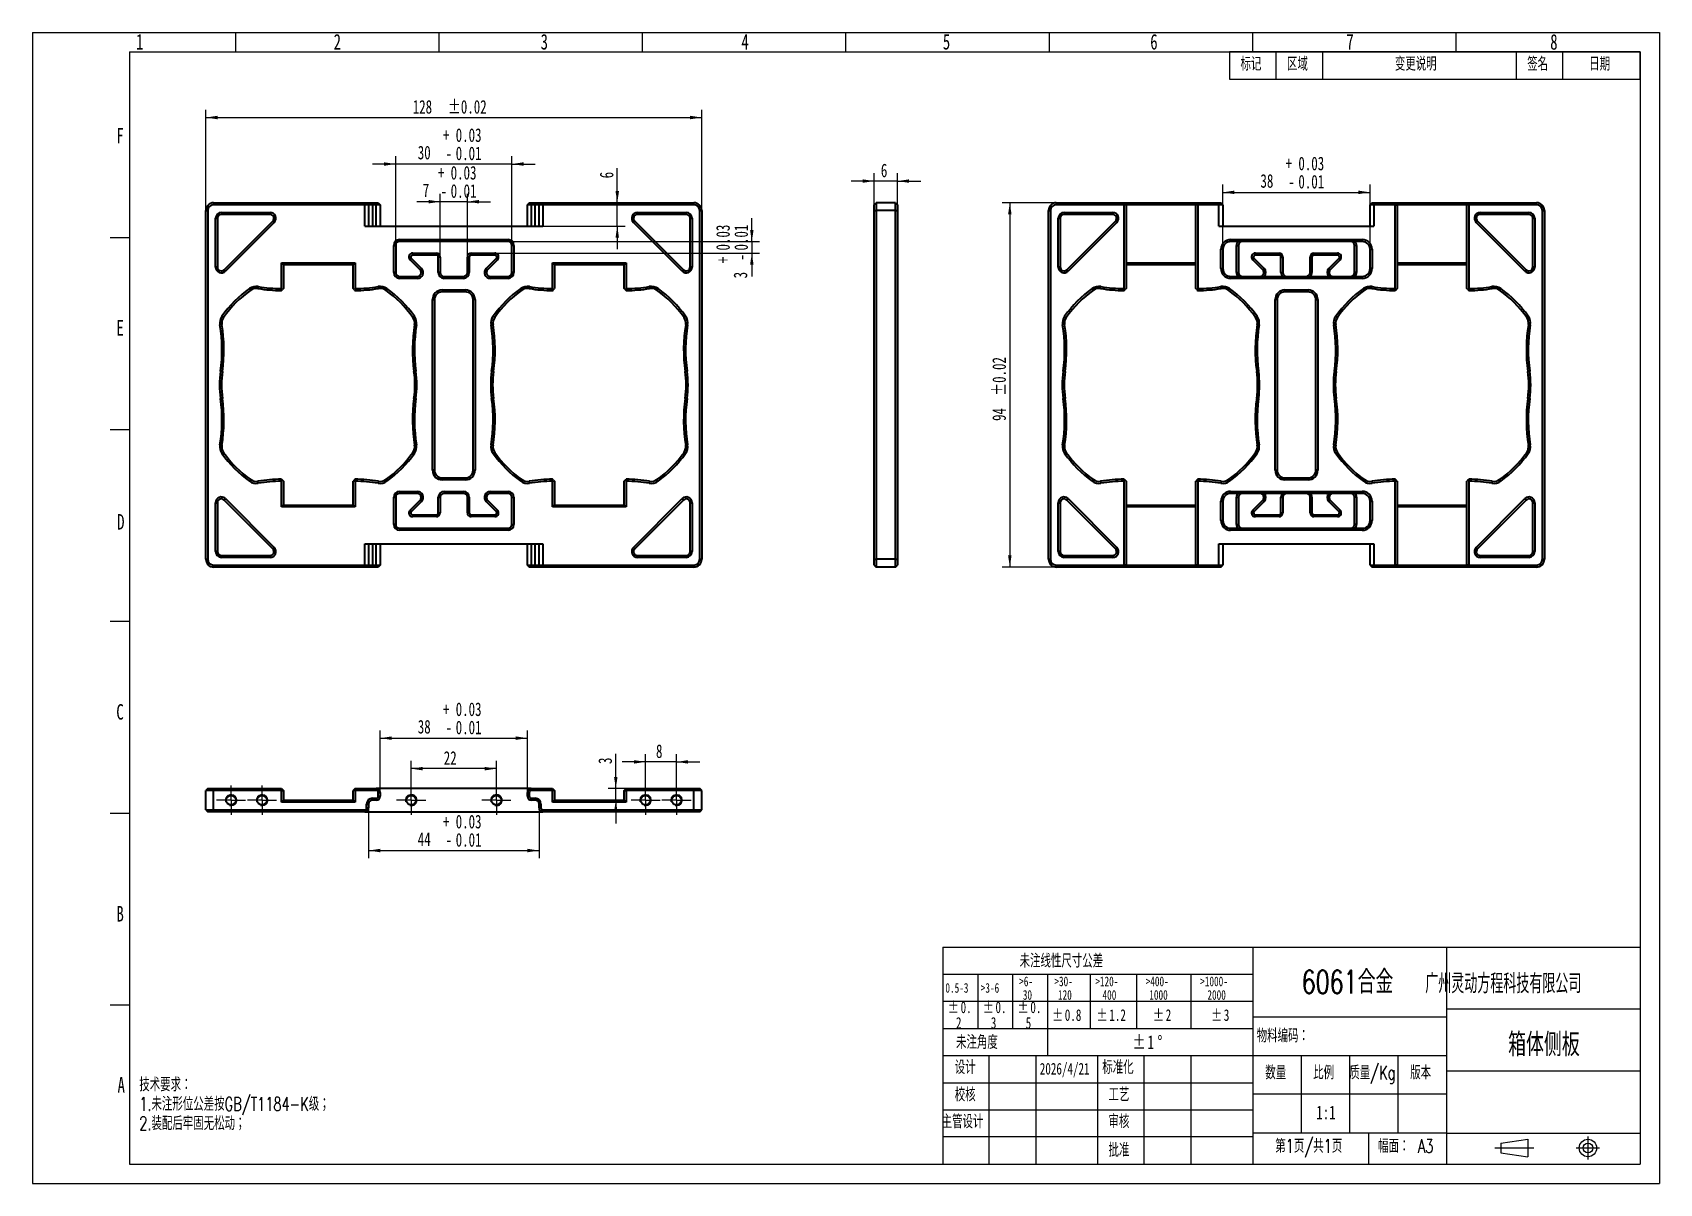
# Model space of a CAD drawing. Header units: millimetres. Extents: x 0 to 420, y 0 to 297.
import ezdxf

# ---------------------------------------------------------------- set-up
doc = ezdxf.new("R2010")
doc.units = ezdxf.units.MM
doc.linetypes.add('CENTERX2', pattern=[20.32, 12.7, -2.54, 2.54, -2.54])
doc.linetypes.add('HIDDEN', pattern=[1.905, 1.27, -0.635])
for name, color, linetype in [('中心线', 6, 'CENTERX2'), ('尺寸线', 5, 'Continuous'), ('细实线', 7, 'Continuous')]:
    doc.layers.add(name, color=color, linetype=linetype)
doc.layers.add('图框', color=7, linetype='Continuous', lineweight=50)
doc.layers.add('粗实线', color=7, linetype='Continuous', lineweight=25)
doc.styles.add('SLDTEXTSTYLE0', font='TXT', dxfattribs={"width": 0.7, "bigfont": 'bigfont'})
doc.styles.add('SLDTEXTSTYLE1', font='TXT', dxfattribs={"width": 0.7})
doc.styles.add('SLDTEXTSTYLE2', font='TXT', dxfattribs={"width": 0.610802, "bigfont": 'bigfont'})
doc.dimstyles.new('SLDDIMSTYLE0', dxfattribs={"dimtxt": 3.5, "dimasz": 3, "dimexe": 0, "dimexo": 0.0625, "dimgap": 0.875, "dimtad": 2, "dimrnd": 1e-09, "dimzin": 12, "dimdsep": 46, "dimtxsty": 'SLDTEXTSTYLE1', "dimsah": 1, "dimcen": 0.09, "dimadec": 0, "dimazin": 3, "dimtol": 1, "dimtp": 0.02, "dimtm": 0.02, "dimtfac": 1, "dimtofl": 0, "dimtmove": 0, "dimatfit": 3, "dimfxl": 0, "dimfrac": 2, "dimtolj": 1, "dimarcsym": 0})
doc.dimstyles.new('SLDDIMSTYLE1', dxfattribs={"dimtxt": 3.5, "dimasz": 3, "dimexe": 0, "dimexo": 0.0625, "dimgap": 0.875, "dimtad": 2, "dimrnd": 1e-09, "dimzin": 12, "dimdsep": 46, "dimtxsty": 'SLDTEXTSTYLE1', "dimsah": 1, "dimcen": 0.09, "dimadec": 0, "dimazin": 3, "dimtfac": 1, "dimtmove": 0, "dimatfit": 0, "dimfxl": 0, "dimfrac": 2, "dimtolj": 1, "dimtzin": 12, "dimarcsym": 0})
doc.dimstyles.new('SLDDIMSTYLE2', dxfattribs={"dimtxt": 3.5, "dimasz": 3, "dimexe": 0, "dimexo": 0.0625, "dimgap": 0.875, "dimtad": 2, "dimrnd": 1e-09, "dimzin": 12, "dimdsep": 46, "dimtxsty": 'SLDTEXTSTYLE1', "dimsah": 1, "dimcen": 0.09, "dimadec": 0, "dimazin": 3, "dimtol": 1, "dimtp": 0.03, "dimtm": 0.01, "dimtfac": 1, "dimtmove": 0, "dimatfit": 0, "dimfxl": 0, "dimfrac": 2, "dimtolj": 1, "dimarcsym": 0})
doc.dimstyles.new('SLDDIMSTYLE3', dxfattribs={"dimtxt": 3.5, "dimasz": 3, "dimexe": 0, "dimexo": 0.0625, "dimgap": 0.875, "dimtad": 2, "dimrnd": 1e-09, "dimzin": 12, "dimdsep": 46, "dimtxsty": 'SLDTEXTSTYLE1', "dimsah": 1, "dimcen": 0.09, "dimadec": 0, "dimazin": 3, "dimtfac": 1, "dimtofl": 0, "dimtmove": 0, "dimatfit": 3, "dimfxl": 0, "dimfrac": 2, "dimtolj": 1, "dimtzin": 12, "dimarcsym": 0})
doc.dimstyles.new('SLDDIMSTYLE4', dxfattribs={"dimtxt": 3.5, "dimasz": 3, "dimexe": 0, "dimexo": 0.0625, "dimgap": 0.875, "dimtad": 2, "dimrnd": 1e-09, "dimzin": 12, "dimdsep": 46, "dimtxsty": 'SLDTEXTSTYLE1', "dimsah": 1, "dimcen": 0.09, "dimadec": 0, "dimazin": 3, "dimtol": 1, "dimtp": 0.03, "dimtm": 0.01, "dimtfac": 1, "dimtofl": 0, "dimtmove": 0, "dimatfit": 3, "dimfxl": 0, "dimfrac": 2, "dimtolj": 1, "dimarcsym": 0})

msp = doc.modelspace()

# ---------------------------------------------------------------- texts
at = {"layer": '图框'}
for s, insert, char_height, attachment_point, style in [('1', (26.703, 296.623), 4, 1, 'SLDTEXTSTYLE1'), ('2', (77.733, 296.623), 4, 1, 'SLDTEXTSTYLE1'), ('3', (131.163, 296.623), 4, 1, 'SLDTEXTSTYLE1'), ('4', (182.99, 296.623), 4, 1, 'SLDTEXTSTYLE1'), ('5', (234.993, 296.623), 4, 1, 'SLDTEXTSTYLE1'), ('6', (288.543, 296.623), 4, 1, 'SLDTEXTSTYLE1'), ('7', (339.164, 296.623), 4, 1, 'SLDTEXTSTYLE1'), ('8', (391.796, 296.589), 4, 1, 'SLDTEXTSTYLE1'), ('F', (21.664, 272.403), 4, 1, 'SLDTEXTSTYLE1'), ('E', (21.664, 222.811), 4, 1, 'SLDTEXTSTYLE1'), ('D', (21.842, 172.741), 4, 1, 'SLDTEXTSTYLE1'), ('C', (21.62, 123.701), 4, 1, 'SLDTEXTSTYLE1'), ('B', (21.664, 71.591), 4, 1, 'SLDTEXTSTYLE1'), ('6061合金', (339.492, 55.024), 6, 2, 'SLDTEXTSTYLE0'), ('广州灵动方程科技有限公司', (359.538, 54.079), 5, 1, 'SLDTEXTSTYLE2'), ('物料编码：', (316.024, 39.886), 3.5, 1, 'SLDTEXTSTYLE0'), ('箱体侧板', (390.182, 38.839), 6, 2, 'SLDTEXTSTYLE0'), ('设计', (238.07, 31.74), 3.5, 1, 'SLDTEXTSTYLE0'), ('2026/4/21', (260.026, 31.105), 3, 1, 'SLDTEXTSTYLE1'), ('标准化', (276.164, 31.74), 3.5, 1, 'SLDTEXTSTYLE0'), ('数量', (318.26, 30.366), 3.5, 1, 'SLDTEXTSTYLE0'), ('比例', (330.595, 30.366), 3.5, 1, 'SLDTEXTSTYLE0'), ('质量/Kg', (339.927, 30.366), 3.5, 1, 'SLDTEXTSTYLE0'), ('版本', (355.651, 30.366), 3.5, 1, 'SLDTEXTSTYLE0'), ('A', (21.945, 27.434), 4, 1, 'SLDTEXTSTYLE1'), ('技术要求：', (27.561, 27.272), 3.5, 1, 'SLDTEXTSTYLE0'), ('1.未注形位公差按GB/T1184-K级；', (27.561, 22.272), 3.5, 1, 'SLDTEXTSTYLE0'), ('校核', (238.07, 24.682), 3.5, 1, 'SLDTEXTSTYLE0'), ('工艺', (277.77, 24.682), 3.5, 1, 'SLDTEXTSTYLE0'), ('2.装配后牢固无松动；', (27.561, 17.272), 3.5, 1, 'SLDTEXTSTYLE0'), ('主管设计', (234.696, 17.73), 3.5, 1, 'SLDTEXTSTYLE0'), ('审核', (277.77, 17.765), 3.5, 1, 'SLDTEXTSTYLE0'), ('1:1', (331.406, 20.064), 3.5, 1, 'SLDTEXTSTYLE1'), ('批准', (277.77, 10.39), 3.5, 1, 'SLDTEXTSTYLE0'), ('第1页/共1页', (320.814, 11.406), 3.5, 1, 'SLDTEXTSTYLE0'), ('幅面： A3', (347.372, 11.406), 3.5, 1, 'SLDTEXTSTYLE0')]:
    msp.add_mtext(s, dxfattribs=dict(at, insert=insert, char_height=char_height, attachment_point=attachment_point, style=style))

# ---------------------------------------------------------------- blocks, each defined once
blk = doc.blocks.new('SW_TABLEANNOTATION_0')
at = {"layer": '细实线', "color": 0}
for p, q in [((0, 0), (0, -7)), ((0, 0), (12, 0)), ((0, 0), (0, -7)), ((106, 0), (0, 0)), ((12, 0), (12, -7)), ((12, 0), (24, 0)), ((24, 0), (24, -7)), ((24, 0), (74, 0)), ((74, 0), (74, -7)), ((74, 0), (86, 0)), ((86, 0), (86, -7)), ((86, 0), (106, 0)), ((106, 0), (106, -7)), ((106, -7), (106, 0)), ((0, -7), (12, -7)), ((0, -7), (106, -7)), ((12, -7), (24, -7)), ((24, -7), (74, -7)), ((74, -7), (86, -7)), ((86, -7), (106, -7))]:
    blk.add_line(p, q, dxfattribs=at)
at = {"layer": '细实线', "color": 0, "char_height": 3.5, "attachment_point": 1, "style": 'SLDTEXTSTYLE0'}
for s, insert in [('标记', (2.85, -1.34)), ('区域', (14.85, -1.34)), ('变更说明', (42.7, -1.34)), ('签名', (76.85, -1.34)), ('日期', (92.85, -1.34))]:
    blk.add_mtext(s, dxfattribs=dict(at, insert=insert))
blk = doc.blocks.new('SW_TABLEANNOTATION_1')
at = {"layer": '细实线', "color": 0}
for p, q in [((0, 0), (0, -7)), ((0, 0), (9, 0)), ((9, 0), (18, 0)), ((18, 0), (27, 0)), ((27, 0), (38, 0)), ((38, 0), (50, 0)), ((50, 0), (64, 0)), ((64, 0), (80, 0)), ((80, 0), (80, -7)), ((0, -7), (0, -14)), ((0, -7), (9, -7)), ((9, -7), (9, -14)), ((9, -7), (18, -7)), ((18, -7), (18, -14)), ((18, -7), (27, -7)), ((27, -7), (27, -14)), ((27, -7), (38, -7)), ((38, -7), (38, -14)), ((38, -7), (50, -7)), ((50, -7), (50, -14)), ((50, -7), (64, -7)), ((64, -7), (64, -14)), ((64, -7), (80, -7)), ((80, -7), (80, -14)), ((0, -14), (0, -21)), ((0, -14), (9, -14)), ((9, -14), (9, -21)), ((9, -14), (18, -14)), ((18, -14), (18, -21)), ((18, -14), (27, -14)), ((27, -14), (27, -21)), ((27, -14), (38, -14)), ((38, -14), (38, -21)), ((38, -14), (50, -14)), ((50, -14), (50, -21)), ((50, -14), (64, -14)), ((64, -14), (64, -21)), ((64, -14), (80, -14)), ((80, -14), (80, -21)), ((0, -21), (0, -28)), ((0, -21), (9, -21)), ((9, -21), (18, -21)), ((18, -21), (27, -21)), ((27, -21), (27, -28)), ((27, -21), (27, -28)), ((27, -21), (38, -21)), ((38, -21), (50, -21)), ((50, -21), (64, -21)), ((64, -21), (80, -21)), ((80, -21), (80, -28)), ((0, -28), (9, -28)), ((9, -28), (18, -28)), ((18, -28), (27, -28)), ((27, -28), (38, -28)), ((38, -28), (50, -28)), ((50, -28), (64, -28)), ((64, -28), (80, -28))]:
    blk.add_line(p, q, dxfattribs=at)
at = {"layer": '细实线', "color": 0, "attachment_point": 1}
for s, insert, char_height, style in [('未注线性尺寸公差', (19.82, -1.79), 3.5, 'SLDTEXTSTYLE0'), ('>6-', (19.71, -7.6), 2.5, 'SLDTEXTSTYLE1'), ('>30-', (28.79, -7.6), 2.5, 'SLDTEXTSTYLE1'), ('>120-', (39.36, -7.6), 2.5, 'SLDTEXTSTYLE1'), ('>400-', (52.36, -7.6), 2.5, 'SLDTEXTSTYLE1'), ('>1000-', (66.44, -7.6), 2.5, 'SLDTEXTSTYLE1'), ('0.5-3', (0.66, -9.28), 2.5, 'SLDTEXTSTYLE1'), ('>3-6', (9.79, -9.28), 2.5, 'SLDTEXTSTYLE1'), ('30', (20.65, -11.1), 2.5, 'SLDTEXTSTYLE1'), ('120', (29.72, -11.1), 2.5, 'SLDTEXTSTYLE1'), ('400', (41.22, -11.1), 2.5, 'SLDTEXTSTYLE1'), ('1000', (53.3, -11.1), 2.5, 'SLDTEXTSTYLE1'), ('2000', (68.3, -11.1), 2.5, 'SLDTEXTSTYLE1'), ('%%p', (1.3, -14.03), 3, 'SLDTEXTSTYLE1'), ('0.', (4.59, -14.03), 3, 'SLDTEXTSTYLE1'), ('%%p', (10.3, -14.03), 3, 'SLDTEXTSTYLE1'), ('0.', (13.59, -14.03), 3, 'SLDTEXTSTYLE1'), ('%%p', (19.3, -14.03), 3, 'SLDTEXTSTYLE1'), ('0.', (22.59, -14.03), 3, 'SLDTEXTSTYLE1'), ('%%p', (28.19, -16.05), 3, 'SLDTEXTSTYLE1'), ('0.8', (31.48, -16.05), 3, 'SLDTEXTSTYLE1'), ('%%p', (39.69, -16.05), 3, 'SLDTEXTSTYLE1'), ('1.2', (42.98, -16.05), 3, 'SLDTEXTSTYLE1'), ('%%p', (54.25, -16.05), 3, 'SLDTEXTSTYLE1'), ('2', (57.53, -16.05), 3, 'SLDTEXTSTYLE1'), ('%%p', (69.25, -16.05), 3, 'SLDTEXTSTYLE1'), ('3', (72.53, -16.05), 3, 'SLDTEXTSTYLE1'), ('2', (3.39, -18.06), 3, 'SLDTEXTSTYLE1'), ('3', (12.39, -18.06), 3, 'SLDTEXTSTYLE1'), ('5', (21.39, -18.06), 3, 'SLDTEXTSTYLE1'), ('未注角度', (3.41, -22.79), 3.5, 'SLDTEXTSTYLE0'), ('%%p', (49.01, -22.79), 3.5, 'SLDTEXTSTYLE1'), ('1', (52.84, -22.79), 3.5, 'SLDTEXTSTYLE1'), ('%%d', (55.43, -22.79), 3.5, 'SLDTEXTSTYLE1')]:
    blk.add_mtext(s, dxfattribs=dict(at, insert=insert, char_height=char_height, style=style))
blk = doc.blocks.new('_D')
at = {"layer": '尺寸线'}
for p, q in [((44.75, 251.07), (44.75, 277.07)), ((44.75, 275.07), (172.75, 275.07)), ((172.75, 251.07), (172.75, 277.07))]:
    blk.add_line(p, q, dxfattribs=at)
for points in [[(44.75, 275.07), (47.75, 274.62), (47.75, 275.52)], [(172.75, 275.07), (169.75, 275.52), (169.75, 274.62)]]:
    blk.add_solid(points, dxfattribs=at)
at = {"layer": '尺寸线', "char_height": 3.5, "attachment_point": 1, "style": 'SLDTEXTSTYLE1'}
for s, insert in [('128', (98.15, 279.58)), ('±0.02', (107.24, 279.58))]:
    blk.add_mtext(s, dxfattribs=dict(at, insert=insert))
blk = doc.blocks.new('_D_1')
at = {"layer": '尺寸线'}
for p, q in [((150.95, 253.07), (150.95, 261.97)), ((150.95, 247.07), (150.95, 253.07)), ((131.75, 247.07), (152.95, 247.07)), ((150.95, 247.07), (150.95, 241.07))]:
    blk.add_line(p, q, dxfattribs=at)
for points in [[(150.95, 253.07), (151.4, 256.07), (150.5, 256.07)], [(150.95, 247.07), (150.5, 244.07), (151.4, 244.07)]]:
    blk.add_solid(points, dxfattribs=at)
at = {"layer": '尺寸线', "insert": (146.44, 259.38), "char_height": 3.5, "attachment_point": 1, "rotation": 90, "style": 'SLDTEXTSTYLE1'}
blk.add_mtext('6', dxfattribs=at)
blk = doc.blocks.new('_D_2')
at = {"layer": '尺寸线'}
for p, q in [((93.75, 242.07), (93.75, 265.07)), ((123.75, 242.07), (123.75, 265.07)), ((93.75, 263.07), (87.75, 263.07)), ((123.75, 263.07), (93.75, 263.07)), ((123.75, 263.07), (129.75, 263.07))]:
    blk.add_line(p, q, dxfattribs=at)
for points in [[(93.75, 263.07), (90.75, 263.52), (90.75, 262.62)], [(123.75, 263.07), (126.75, 262.62), (126.75, 263.52)]]:
    blk.add_solid(points, dxfattribs=at)
at = {"layer": '尺寸线', "char_height": 3.5, "attachment_point": 1, "style": 'SLDTEXTSTYLE1'}
for s, insert in [('+', (105.95, 272.29)), ('0.03', (109.24, 272.29)), ('30', (99.45, 267.78)), ('-', (106.63, 267.58)), ('0.01', (109.24, 267.58))]:
    blk.add_mtext(s, dxfattribs=dict(at, insert=insert))
blk = doc.blocks.new('_D_3')
at = {"layer": '尺寸线'}
for p, q in [((105.25, 253.35), (99.25, 253.35)), ((105.25, 239.07), (105.25, 255.35)), ((112.25, 253.35), (105.25, 253.35)), ((112.25, 239.07), (112.25, 255.35)), ((112.25, 253.35), (118.25, 253.35))]:
    blk.add_line(p, q, dxfattribs=at)
for points in [[(105.25, 253.35), (102.25, 253.8), (102.25, 252.9)], [(112.25, 253.35), (115.25, 252.9), (115.25, 253.8)]]:
    blk.add_solid(points, dxfattribs=at)
at = {"layer": '尺寸线', "char_height": 3.5, "attachment_point": 1, "style": 'SLDTEXTSTYLE1'}
for s, insert in [('+', (104.65, 262.57)), ('0.03', (107.94, 262.57)), ('7', (100.74, 258.06)), ('0.01', (107.94, 257.86)), ('-', (105.33, 257.86))]:
    blk.add_mtext(s, dxfattribs=dict(at, insert=insert))
blk = doc.blocks.new('_D_4')
at = {"layer": '尺寸线'}
for p, q in [((185.69, 243.07), (185.69, 249.07)), ((119.33, 240.07), (187.69, 240.07)), ((122.75, 243.07), (187.69, 243.07)), ((185.69, 243.07), (185.69, 240.07)), ((185.69, 240.07), (185.69, 234.07))]:
    blk.add_line(p, q, dxfattribs=at)
for points in [[(185.69, 243.07), (186.14, 246.07), (185.24, 246.07)], [(185.69, 240.07), (185.24, 237.07), (186.14, 237.07)]]:
    blk.add_solid(points, dxfattribs=at)
at = {"layer": '尺寸线', "char_height": 3.5, "attachment_point": 1, "rotation": 90, "style": 'SLDTEXTSTYLE1'}
for s, insert in [('0.03', (176.48, 240.76)), ('0.01', (181.18, 240.76)), ('-', (181.18, 238.16)), ('+', (176.48, 237.47)), ('3', (180.99, 233.57))]:
    blk.add_mtext(s, dxfattribs=dict(at, insert=insert))
blk = doc.blocks.new('_D_5')
at = {"layer": '尺寸线'}
for p, q in [((217.3, 251.07), (217.3, 260.67)), ((223.3, 251.07), (223.3, 260.67)), ((217.3, 258.67), (211.3, 258.67)), ((223.3, 258.67), (217.3, 258.67)), ((223.3, 258.67), (229.3, 258.67))]:
    blk.add_line(p, q, dxfattribs=at)
for points in [[(217.3, 258.67), (214.3, 259.12), (214.3, 258.22)], [(223.3, 258.67), (226.3, 258.22), (226.3, 259.12)]]:
    blk.add_solid(points, dxfattribs=at)
at = {"layer": '尺寸线', "insert": (219, 263.18), "char_height": 3.5, "attachment_point": 1, "style": 'SLDTEXTSTYLE1'}
blk.add_mtext('6', dxfattribs=at)
blk = doc.blocks.new('_D_6')
at = {"layer": '尺寸线'}
for p, q in [((150.57, 101.91), (150.57, 110.83)), ((153.25, 101.91), (148.57, 101.91)), ((150.57, 98.91), (150.57, 101.91)), ((150.57, 98.91), (150.57, 92.91))]:
    blk.add_line(p, q, dxfattribs=at)
for points in [[(150.57, 101.91), (151.02, 104.91), (150.12, 104.91)], [(150.57, 98.91), (150.12, 95.91), (151.02, 95.91)]]:
    blk.add_solid(points, dxfattribs=at)
at = {"layer": '尺寸线', "insert": (146.06, 108.24), "char_height": 3.5, "attachment_point": 1, "rotation": 90, "style": 'SLDTEXTSTYLE1'}
blk.add_mtext('3', dxfattribs=at)
blk = doc.blocks.new('_D_7')
at = {"layer": '尺寸线'}
for p, q in [((158.25, 102.66), (158.25, 110.79)), ((166.25, 102.66), (166.25, 110.79)), ((158.25, 108.79), (152.25, 108.79)), ((166.25, 108.79), (158.25, 108.79)), ((166.25, 108.79), (172.25, 108.79))]:
    blk.add_line(p, q, dxfattribs=at)
for points in [[(158.25, 108.79), (155.25, 109.24), (155.25, 108.34)], [(166.25, 108.79), (169.25, 108.34), (169.25, 109.24)]]:
    blk.add_solid(points, dxfattribs=at)
at = {"layer": '尺寸线', "insert": (160.95, 113.3), "char_height": 3.5, "attachment_point": 1, "style": 'SLDTEXTSTYLE1'}
blk.add_mtext('8', dxfattribs=at)
blk = doc.blocks.new('_D_8')
at = {"layer": '尺寸线'}
for p, q in [((97.75, 102.66), (97.75, 109.04)), ((119.75, 107.04), (97.75, 107.04)), ((119.75, 102.66), (119.75, 109.04))]:
    blk.add_line(p, q, dxfattribs=at)
for points in [[(97.75, 107.04), (100.75, 106.59), (100.75, 107.49)], [(119.75, 107.04), (116.75, 107.49), (116.75, 106.59)]]:
    blk.add_solid(points, dxfattribs=at)
at = {"layer": '尺寸线', "insert": (106.16, 111.55), "char_height": 3.5, "attachment_point": 1, "style": 'SLDTEXTSTYLE1'}
blk.add_mtext('22', dxfattribs=at)
blk = doc.blocks.new('_D_9')
at = {"layer": '尺寸线'}
for p, q in [((89.75, 100.91), (89.75, 116.91)), ((89.75, 114.91), (127.75, 114.91)), ((127.75, 100.91), (127.75, 116.91))]:
    blk.add_line(p, q, dxfattribs=at)
for points in [[(89.75, 114.91), (92.75, 114.46), (92.75, 115.36)], [(127.75, 114.91), (124.75, 115.36), (124.75, 114.46)]]:
    blk.add_solid(points, dxfattribs=at)
at = {"layer": '尺寸线', "char_height": 3.5, "attachment_point": 1, "style": 'SLDTEXTSTYLE1'}
for s, insert in [('+', (105.95, 124.13)), ('0.03', (109.24, 124.13)), ('38', (99.45, 119.62)), ('0.01', (109.24, 119.43)), ('-', (106.63, 119.43))]:
    blk.add_mtext(s, dxfattribs=dict(at, insert=insert))
blk = doc.blocks.new('_D_10')
at = {"layer": '尺寸线'}
for p, q in [((86.75, 96.91), (86.75, 83.91)), ((130.75, 96.91), (130.75, 83.91)), ((86.75, 85.91), (130.75, 85.91))]:
    blk.add_line(p, q, dxfattribs=at)
for points in [[(86.75, 85.91), (89.75, 85.46), (89.75, 86.36)], [(130.75, 85.91), (127.75, 86.36), (127.75, 85.46)]]:
    blk.add_solid(points, dxfattribs=at)
at = {"layer": '尺寸线', "char_height": 3.5, "attachment_point": 1, "style": 'SLDTEXTSTYLE1'}
for s, insert in [('+', (105.95, 95.13)), ('0.03', (109.24, 95.13)), ('44', (99.45, 90.62)), ('-', (106.63, 90.42)), ('0.01', (109.24, 90.42))]:
    blk.add_mtext(s, dxfattribs=dict(at, insert=insert))
blk = doc.blocks.new('SW_CENTERMARKSYMBOL_0')
at = {"layer": '中心线', "color": 0}
for p, q in [((-2.5, 0), (-3.75, 0)), ((0, 0), (-2.5, 0)), ((0, 2.5), (0, 3.75)), ((0, 0), (0, 2.5)), ((0, 0), (0, -2.5)), ((0, 0), (2.5, 0)), ((2.5, 0), (3.75, 0)), ((0, -2.5), (0, -3.75))]:
    blk.add_line(p, q, dxfattribs=at)
blk = doc.blocks.new('SW_CENTERMARKSYMBOL_1')
at = {"layer": '中心线', "color": 0}
for p, q in [((-2.5, 0), (-3.75, 0)), ((0, 0), (-2.5, 0)), ((0, 2.5), (0, 3.75)), ((0, 0), (0, 2.5)), ((0, 0), (0, -2.5)), ((0, 0), (2.5, 0)), ((2.5, 0), (3.75, 0)), ((0, -2.5), (0, -3.75))]:
    blk.add_line(p, q, dxfattribs=at)
blk = doc.blocks.new('SW_CENTERMARKSYMBOL_2')
at = {"layer": '中心线', "color": 0}
for p, q in [((-2.5, 0), (-3.75, 0)), ((0, 0), (-2.5, 0)), ((0, 2.5), (0, 3.75)), ((0, 0), (0, 2.5)), ((0, 0), (0, -2.5)), ((0, 0), (2.5, 0)), ((2.5, 0), (3.75, 0)), ((0, -2.5), (0, -3.75))]:
    blk.add_line(p, q, dxfattribs=at)
blk = doc.blocks.new('SW_CENTERMARKSYMBOL_3')
at = {"layer": '中心线', "color": 0}
for p, q in [((-2.5, 0), (-3.75, 0)), ((0, 0), (-2.5, 0)), ((0, 2.5), (0, 3.75)), ((0, 0), (0, 2.5)), ((0, 0), (0, -2.5)), ((0, 0), (2.5, 0)), ((2.5, 0), (3.75, 0)), ((0, -2.5), (0, -3.75))]:
    blk.add_line(p, q, dxfattribs=at)
blk = doc.blocks.new('SW_CENTERMARKSYMBOL_4')
at = {"layer": '中心线', "color": 0}
for p, q in [((-2.5, 0), (-3.75, 0)), ((0, 0), (-2.5, 0)), ((0, 2.5), (0, 3.75)), ((0, 0), (0, 2.5)), ((0, 0), (0, -2.5)), ((0, 0), (2.5, 0)), ((2.5, 0), (3.75, 0)), ((0, -2.5), (0, -3.75))]:
    blk.add_line(p, q, dxfattribs=at)
blk = doc.blocks.new('SW_CENTERMARKSYMBOL_5')
at = {"layer": '中心线', "color": 0}
for p, q in [((-2.5, 0), (-3.75, 0)), ((0, 0), (-2.5, 0)), ((0, 2.5), (0, 3.75)), ((0, 0), (0, 2.5)), ((0, 0), (0, -2.5)), ((0, 0), (2.5, 0)), ((2.5, 0), (3.75, 0)), ((0, -2.5), (0, -3.75))]:
    blk.add_line(p, q, dxfattribs=at)
blk = doc.blocks.new('_D_11')
at = {"layer": '尺寸线'}
for p, q in [((307.29, 241.07), (307.29, 257.76)), ((345.29, 241.07), (345.29, 257.76)), ((307.29, 255.76), (345.29, 255.76))]:
    blk.add_line(p, q, dxfattribs=at)
for points in [[(307.29, 255.76), (310.29, 255.31), (310.29, 256.21)], [(345.29, 255.76), (342.29, 256.21), (342.29, 255.31)]]:
    blk.add_solid(points, dxfattribs=at)
at = {"layer": '尺寸线', "char_height": 3.5, "attachment_point": 1, "style": 'SLDTEXTSTYLE1'}
for s, insert in [('0.03', (326.78, 264.97)), ('38', (316.99, 260.46)), ('+', (323.49, 264.97)), ('-', (324.17, 260.27)), ('0.01', (326.78, 260.27))]:
    blk.add_mtext(s, dxfattribs=dict(at, insert=insert))
blk = doc.blocks.new('_D_12')
at = {"layer": '尺寸线'}
for p, q in [((281.79, 253.07), (250.29, 253.07)), ((252.29, 253.07), (252.29, 159.07)), ((281.79, 159.07), (250.29, 159.07))]:
    blk.add_line(p, q, dxfattribs=at)
for points in [[(252.29, 253.07), (251.84, 250.07), (252.74, 250.07)], [(252.29, 159.07), (252.74, 162.07), (251.84, 162.07)]]:
    blk.add_solid(points, dxfattribs=at)
at = {"layer": '尺寸线', "char_height": 3.5, "attachment_point": 1, "rotation": 90, "style": 'SLDTEXTSTYLE1'}
for s, insert in [('±0.02', (247.78, 203.26)), ('94', (247.78, 196.77))]:
    blk.add_mtext(s, dxfattribs=dict(at, insert=insert))

# ---------------------------------------------------------------- dimensions: what is measured, and where the dimension line sits
at = {"layer": '尺寸线'}
for base, p1, p2, dimstyle, picture, middle in [((172.748, 275.072), (44.748, 251.072), (172.748, 251.072), 'SLDDIMSTYLE0', '_D', (108.748, 275.072)), ((93.748, 263.072), (123.748, 242.072), (93.748, 242.072), 'SLDDIMSTYLE2', '_D_2', (108.748, 263.072)), ((105.248, 253.351), (112.248, 239.072), (105.248, 239.072), 'SLDDIMSTYLE2', '_D_3', (108.748, 253.351)), ((217.296, 258.668), (223.296, 251.072), (217.296, 251.072), 'SLDDIMSTYLE1', '_D_5', (220.296, 258.668)), ((127.748, 114.914), (89.748, 100.91), (127.748, 100.91), 'SLDDIMSTYLE4', '_D_9', (108.748, 114.914)), ((97.748, 107.041), (119.748, 102.66), (97.748, 102.66), 'SLDDIMSTYLE3', '_D_8', (108.748, 107.041)), ((158.248, 108.789), (166.248, 102.66), (158.248, 102.66), 'SLDDIMSTYLE1', '_D_7', (162.248, 108.789)), ((130.748, 85.91), (86.748, 96.91), (130.748, 96.91), 'SLDDIMSTYLE4', '_D_10', (108.748, 85.91))]:
    dim = msp.add_linear_dim(base=base, p1=p1, p2=p2, dimstyle=dimstyle, dxfattribs=at)
    dim.commit()
    dim.dimension.update_dxf_attribs({"geometry": picture, "text_midpoint": middle, "dimtype": 160})
for base, p1, p2, angle, dimstyle, picture, middle in [((345.292, 255.757), (307.292, 241.072), (345.292, 241.072), 0, 'SLDDIMSTYLE4', '_D_11', (326.292, 255.757)), ((150.95, 253.072), (131.748, 247.072), (131.748, 253.072), 90, 'SLDDIMSTYLE1', '_D_1', (150.95, 260.676)), ((252.292, 159.072), (281.792, 253.072), (281.792, 159.072), 90, 'SLDDIMSTYLE0', '_D_12', (252.292, 206.072)), ((185.694, 240.072), (122.748, 243.072), (119.333, 240.072), 90, 'SLDDIMSTYLE2', '_D_4', (185.694, 241.572)), ((150.571, 101.91), (152.748, 98.91), (153.248, 101.91), 90, 'SLDDIMSTYLE1', '_D_6', (150.571, 109.536))]:
    dim = msp.add_linear_dim(base=base, p1=p1, p2=p2, angle=angle, dimstyle=dimstyle, dxfattribs=at)
    dim.commit()
    dim.dimension.update_dxf_attribs({"geometry": picture, "text_midpoint": middle, "dimtype": 160})

# ---------------------------------------------------------------- linework, layer by layer
at = {"color": 7, "linetype": 'Continuous', "lineweight": 35}
for p, q in [((46.748, 253.072), (85.748, 253.072)), ((46.748, 253.072), (46.748, 252.572)), ((85.748, 252.572), (46.748, 252.572)), ((85.748, 253.072), (85.748, 252.572)), ((85.748, 253.072), (86.248, 253.072)), ((85.748, 247.072), (85.748, 252.572)), ((86.748, 252.572), (85.748, 252.572)), ((86.248, 253.072), (86.748, 252.572)), ((86.248, 253.072), (87.748, 253.072)), ((86.748, 252.572), (86.748, 247.072)), ((87.748, 252.572), (86.748, 252.572)), ((87.748, 253.072), (87.748, 252.572)), ((87.748, 253.072), (88.748, 253.072)), ((87.748, 252.572), (87.748, 247.072)), ((88.748, 252.572), (87.748, 252.572)), ((88.748, 253.072), (88.748, 252.572)), ((88.748, 253.072), (89.248, 253.072)), ((88.748, 247.072), (88.748, 252.572)), ((89.748, 252.572), (88.748, 252.572)), ((89.248, 253.072), (89.748, 252.572)), ((89.748, 252.572), (89.748, 247.072)), ((127.748, 252.572), (128.248, 253.072)), ((127.748, 247.072), (127.748, 252.572)), ((128.748, 252.572), (127.748, 252.572)), ((128.248, 253.072), (128.748, 253.072)), ((128.748, 252.572), (128.748, 253.072)), ((128.748, 253.072), (129.748, 253.072)), ((128.748, 252.572), (128.748, 247.072)), ((129.748, 252.572), (128.748, 252.572)), ((129.748, 252.572), (129.748, 253.072)), ((129.748, 253.072), (131.248, 253.072)), ((130.748, 252.572), (129.748, 252.572)), ((129.748, 247.072), (129.748, 252.572)), ((130.748, 252.572), (131.248, 253.072)), ((130.748, 247.072), (130.748, 252.572)), ((131.748, 252.572), (130.748, 252.572)), ((131.248, 253.072), (131.748, 253.072)), ((131.748, 252.572), (131.748, 253.072)), ((131.748, 253.072), (170.748, 253.072)), ((131.748, 252.572), (131.748, 247.072)), ((170.748, 252.572), (131.748, 252.572)), ((170.748, 252.572), (170.748, 253.072)), ((217.296, 252.572), (217.796, 253.072)), ((217.296, 251.072), (217.296, 252.572)), ((217.796, 253.072), (217.796, 251.072)), ((222.796, 253.072), (217.796, 253.072)), ((222.796, 251.072), (222.796, 253.072)), ((222.796, 253.072), (223.296, 252.572)), ((223.296, 252.572), (223.296, 251.072)), ((264.292, 253.072), (264.292, 252.572)), ((264.292, 253.072), (281.792, 253.072)), ((281.792, 252.572), (264.292, 252.572)), ((281.792, 253.072), (281.792, 252.572)), ((282.292, 252.572), (281.792, 253.072)), ((281.792, 253.072), (300.792, 253.072)), ((281.792, 230.913), (281.792, 252.572)), ((282.292, 252.572), (281.792, 252.572)), ((282.292, 252.572), (282.292, 230.91)), ((300.292, 252.572), (282.292, 252.572)), ((300.292, 252.572), (300.792, 253.072)), ((300.792, 252.572), (300.292, 252.572)), ((300.292, 230.91), (300.292, 252.572)), ((300.792, 252.572), (300.792, 253.072)), ((300.792, 253.072), (306.292, 253.072)), ((300.792, 252.572), (300.792, 230.913)), ((306.292, 252.572), (300.792, 252.572)), ((306.292, 252.572), (306.292, 253.072)), ((306.292, 253.072), (306.792, 253.072)), ((306.292, 247.072), (306.292, 252.572)), ((307.292, 252.572), (306.292, 252.572)), ((307.292, 252.572), (306.792, 253.072)), ((307.292, 252.572), (307.292, 247.072)), ((345.792, 253.072), (345.292, 252.572)), ((345.292, 247.072), (345.292, 252.572)), ((346.292, 252.572), (345.292, 252.572)), ((345.792, 253.072), (346.292, 253.072)), ((346.292, 253.072), (346.292, 252.572)), ((346.292, 253.072), (351.792, 253.072)), ((346.292, 252.572), (346.292, 247.072)), ((351.792, 252.572), (346.292, 252.572)), ((351.792, 253.072), (352.292, 252.572)), ((351.792, 253.072), (351.792, 252.572)), ((351.792, 253.072), (370.792, 253.072)), ((351.792, 230.913), (351.792, 252.572)), ((351.792, 252.572), (352.292, 252.572)), ((352.292, 252.572), (352.292, 230.91)), ((370.292, 252.572), (352.292, 252.572)), ((370.792, 253.072), (370.292, 252.572)), ((370.792, 252.572), (370.292, 252.572)), ((370.292, 230.91), (370.292, 252.572)), ((370.792, 252.572), (370.792, 253.072)), ((370.792, 253.072), (388.292, 253.072)), ((370.792, 252.572), (370.792, 230.913)), ((388.292, 252.572), (370.792, 252.572)), ((388.292, 252.572), (388.292, 253.072)), ((44.748, 161.072), (44.748, 251.072)), ((44.748, 251.072), (45.248, 251.072)), ((45.248, 251.072), (45.248, 161.072)), ((47.248, 236.486), (47.248, 249.072)), ((47.248, 249.072), (47.748, 249.072)), ((47.748, 249.072), (47.748, 236.486)), ((48.748, 250.572), (61.333, 250.572)), ((48.748, 250.572), (48.748, 250.072)), ((61.333, 250.072), (48.748, 250.072)), ((49.455, 235.779), (62.041, 248.364)), ((62.394, 248.011), (49.808, 235.425)), ((61.333, 250.572), (61.333, 250.072)), ((62.041, 248.364), (62.394, 248.011)), ((155.101, 248.011), (155.455, 248.364)), ((167.687, 235.425), (155.101, 248.011)), ((155.455, 248.364), (168.041, 235.779)), ((156.162, 250.572), (168.748, 250.572)), ((156.162, 250.072), (156.162, 250.572)), ((168.748, 250.072), (156.162, 250.072)), ((168.748, 250.072), (168.748, 250.572)), ((169.748, 236.486), (169.748, 249.072)), ((169.748, 249.072), (170.248, 249.072)), ((170.248, 249.072), (170.248, 236.486)), ((172.248, 161.072), (172.248, 251.072)), ((172.248, 251.072), (172.748, 251.072)), ((172.748, 251.072), (172.748, 161.072)), ((217.296, 161.072), (217.296, 251.072)), ((217.296, 251.072), (217.796, 251.072)), ((217.796, 251.072), (217.796, 161.072)), ((222.796, 251.072), (217.796, 251.072)), ((222.796, 161.072), (222.796, 251.072)), ((222.796, 251.072), (223.296, 251.072)), ((223.296, 251.072), (223.296, 161.072)), ((262.292, 161.072), (262.292, 251.072)), ((262.292, 251.072), (262.792, 251.072)), ((262.792, 251.072), (262.792, 161.072)), ((264.792, 236.486), (264.792, 249.072)), ((264.792, 249.072), (265.292, 249.072)), ((265.292, 249.072), (265.292, 236.486)), ((266.292, 250.572), (278.877, 250.572)), ((266.292, 250.572), (266.292, 250.072)), ((278.877, 250.072), (266.292, 250.072)), ((266.999, 235.779), (279.585, 248.364)), ((279.938, 248.011), (267.352, 235.425)), ((278.877, 250.572), (278.877, 250.072)), ((279.585, 248.364), (279.938, 248.011)), ((372.645, 248.011), (372.999, 248.364)), ((385.231, 235.425), (372.645, 248.011)), ((372.999, 248.364), (385.585, 235.779)), ((373.706, 250.572), (386.292, 250.572)), ((373.706, 250.072), (373.706, 250.572)), ((386.292, 250.072), (373.706, 250.072)), ((386.292, 250.072), (386.292, 250.572)), ((387.292, 236.486), (387.292, 249.072)), ((387.292, 249.072), (387.792, 249.072)), ((387.792, 249.072), (387.792, 236.486)), ((389.792, 161.072), (389.792, 251.072)), ((389.792, 251.072), (390.292, 251.072)), ((390.292, 251.072), (390.292, 161.072)), ((85.748, 247.072), (131.748, 247.072)), ((306.292, 247.072), (346.292, 247.072)), ((93.248, 242.072), (93.748, 242.072)), ((93.248, 235.072), (93.248, 242.072)), ((93.748, 242.072), (93.748, 235.072)), ((94.748, 243.572), (94.748, 243.072)), ((94.748, 243.572), (122.748, 243.572)), ((122.748, 243.072), (94.748, 243.072)), ((98.162, 240.072), (104.248, 240.072)), ((98.162, 240.072), (98.162, 239.572)), ((104.248, 239.572), (98.162, 239.572)), ((104.248, 240.072), (104.248, 239.572)), ((113.248, 239.572), (113.248, 240.072)), ((113.248, 240.072), (119.333, 240.072)), ((119.333, 239.572), (113.248, 239.572)), ((119.333, 239.572), (119.333, 240.072)), ((122.748, 243.572), (122.748, 243.072)), ((124.248, 242.072), (123.748, 242.072)), ((123.748, 235.072), (123.748, 242.072)), ((124.248, 242.072), (124.248, 235.072)), ((306.792, 236.072), (306.792, 241.072)), ((307.292, 241.072), (306.792, 241.072)), ((307.292, 241.072), (307.292, 236.072)), ((309.292, 243.572), (343.292, 243.572)), ((309.292, 243.072), (309.292, 243.572)), ((343.292, 243.072), (309.292, 243.072)), ((310.792, 242.072), (311.292, 242.072)), ((310.792, 235.072), (310.792, 242.072)), ((311.292, 242.072), (311.292, 235.072)), ((315.706, 239.572), (315.706, 240.072)), ((315.706, 240.072), (321.792, 240.072)), ((321.792, 239.572), (315.706, 239.572)), ((321.792, 239.572), (321.792, 240.072)), ((330.792, 239.572), (330.792, 240.072)), ((330.792, 240.072), (336.877, 240.072)), ((336.877, 239.572), (330.792, 239.572)), ((336.877, 239.572), (336.877, 240.072)), ((341.792, 242.072), (341.292, 242.072)), ((341.292, 235.072), (341.292, 242.072)), ((341.792, 242.072), (341.792, 235.072)), ((343.292, 243.072), (343.292, 243.572)), ((345.292, 236.072), (345.292, 241.072)), ((345.292, 241.072), (345.792, 241.072)), ((345.792, 241.072), (345.792, 236.072)), ((47.748, 236.486), (47.248, 236.486)), ((49.455, 235.779), (49.808, 235.425)), ((64.248, 237.572), (83.248, 237.572)), ((64.248, 230.913), (64.248, 237.572)), ((64.748, 237.072), (64.248, 237.572)), ((64.748, 237.072), (64.748, 230.91)), ((82.748, 237.072), (64.748, 237.072)), ((82.748, 237.072), (83.248, 237.572)), ((82.748, 230.91), (82.748, 237.072)), ((83.248, 237.572), (83.248, 230.913)), ((97.455, 238.364), (97.808, 238.718)), ((100.041, 235.779), (97.455, 238.364)), ((97.808, 238.718), (100.394, 236.132)), ((100.041, 235.779), (100.394, 236.132)), ((104.748, 235.072), (104.748, 239.072)), ((105.248, 239.072), (104.748, 239.072)), ((105.248, 239.072), (105.248, 235.072)), ((112.748, 239.072), (112.248, 239.072)), ((112.248, 235.072), (112.248, 239.072)), ((112.748, 239.072), (112.748, 235.072)), ((117.101, 236.132), (119.687, 238.718)), ((117.101, 236.132), (117.455, 235.779)), ((120.041, 238.364), (117.455, 235.779)), ((119.687, 238.718), (120.041, 238.364)), ((134.248, 230.913), (134.248, 237.572)), ((134.248, 237.572), (153.248, 237.572)), ((134.248, 237.572), (134.748, 237.072)), ((152.748, 237.072), (134.748, 237.072)), ((134.748, 237.072), (134.748, 230.91)), ((153.248, 237.572), (152.748, 237.072)), ((152.748, 230.91), (152.748, 237.072)), ((153.248, 237.572), (153.248, 230.913)), ((167.687, 235.425), (168.041, 235.779)), ((170.248, 236.486), (169.748, 236.486)), ((265.292, 236.486), (264.792, 236.486)), ((266.999, 235.779), (267.352, 235.425)), ((282.292, 237.572), (300.292, 237.572)), ((300.292, 237.072), (282.292, 237.072)), ((306.792, 236.072), (307.292, 236.072)), ((315.352, 238.718), (314.999, 238.364)), ((317.585, 235.779), (314.999, 238.364)), ((315.352, 238.718), (317.938, 236.132)), ((317.938, 236.132), (317.585, 235.779)), ((322.292, 235.072), (322.292, 239.072)), ((322.292, 239.072), (322.792, 239.072)), ((322.792, 239.072), (322.792, 235.072)), ((329.792, 235.072), (329.792, 239.072)), ((330.292, 239.072), (329.792, 239.072)), ((330.292, 239.072), (330.292, 235.072)), ((334.645, 236.132), (337.231, 238.718)), ((334.645, 236.132), (334.999, 235.779)), ((337.585, 238.364), (334.999, 235.779)), ((337.231, 238.718), (337.585, 238.364)), ((345.792, 236.072), (345.292, 236.072)), ((352.292, 237.572), (370.292, 237.572)), ((370.292, 237.072), (352.292, 237.072)), ((385.231, 235.425), (385.585, 235.779)), ((387.792, 236.486), (387.292, 236.486)), ((58.271, 231.439), (58.19, 230.946)), ((89.306, 230.946), (89.224, 231.439)), ((93.748, 235.072), (93.248, 235.072)), ((94.748, 234.072), (94.748, 233.572)), ((94.748, 234.072), (99.333, 234.072)), ((99.333, 233.572), (94.748, 233.572)), ((99.333, 234.072), (99.333, 233.572)), ((105.248, 235.072), (104.748, 235.072)), ((106.248, 234.072), (106.248, 233.572)), ((106.248, 234.072), (111.248, 234.072)), ((111.248, 233.572), (106.248, 233.572)), ((111.248, 234.072), (111.248, 233.572)), ((112.248, 235.072), (112.748, 235.072)), ((118.162, 233.572), (118.162, 234.072)), ((118.162, 234.072), (122.748, 234.072)), ((122.748, 233.572), (118.162, 233.572)), ((122.748, 233.572), (122.748, 234.072)), ((124.248, 235.072), (123.748, 235.072)), ((128.271, 231.439), (128.19, 230.946)), ((159.306, 230.946), (159.224, 231.439)), ((275.733, 230.946), (275.815, 231.439)), ((306.85, 230.946), (306.768, 231.439)), ((309.292, 233.572), (309.292, 234.072)), ((309.292, 234.072), (343.292, 234.072)), ((343.292, 233.572), (309.292, 233.572)), ((310.792, 235.072), (311.292, 235.072)), ((322.292, 235.072), (322.792, 235.072)), ((330.292, 235.072), (329.792, 235.072)), ((341.792, 235.072), (341.292, 235.072)), ((343.292, 233.572), (343.292, 234.072)), ((345.733, 230.946), (345.815, 231.439)), ((376.85, 230.946), (376.768, 231.439)), ((56.025, 230.918), (56.315, 230.511)), ((64.748, 230.91), (64.498, 230.66)), ((82.997, 230.66), (82.748, 230.91)), ((91.18, 230.511), (91.471, 230.918)), ((103.248, 184.072), (103.248, 228.072)), ((103.248, 228.072), (103.748, 228.072)), ((103.748, 228.072), (103.748, 184.072)), ((105.748, 230.572), (111.748, 230.572)), ((105.748, 230.572), (105.748, 230.072)), ((111.748, 230.072), (105.748, 230.072)), ((111.748, 230.572), (111.748, 230.072)), ((114.248, 228.072), (113.748, 228.072)), ((113.748, 184.072), (113.748, 228.072)), ((114.248, 228.072), (114.248, 184.072)), ((126.025, 230.918), (126.315, 230.511)), ((134.498, 230.66), (134.748, 230.91)), ((152.997, 230.66), (152.748, 230.91)), ((161.18, 230.511), (161.471, 230.918)), ((273.859, 230.511), (273.569, 230.918)), ((282.292, 230.91), (282.042, 230.66)), ((300.541, 230.66), (300.292, 230.91)), ((308.724, 230.511), (309.015, 230.918)), ((320.792, 184.072), (320.792, 228.072)), ((321.292, 228.072), (320.792, 228.072)), ((321.292, 228.072), (321.292, 184.072)), ((323.292, 230.572), (329.292, 230.572)), ((323.292, 230.072), (323.292, 230.572)), ((329.292, 230.072), (323.292, 230.072)), ((329.292, 230.072), (329.292, 230.572)), ((331.292, 184.072), (331.292, 228.072)), ((331.292, 228.072), (331.792, 228.072)), ((331.792, 228.072), (331.792, 184.072)), ((343.859, 230.511), (343.569, 230.918)), ((352.292, 230.91), (352.042, 230.66)), ((370.541, 230.66), (370.292, 230.91)), ((378.724, 230.511), (379.015, 230.918)), ((48.901, 223.795), (49.308, 223.504)), ((98.187, 223.504), (98.594, 223.795)), ((118.901, 223.795), (119.308, 223.504)), ((168.187, 223.504), (168.594, 223.795)), ((266.852, 223.504), (266.445, 223.795)), ((315.731, 223.504), (316.138, 223.795)), ((336.852, 223.504), (336.445, 223.795)), ((385.731, 223.504), (386.138, 223.795)), ((48.38, 221.548), (48.873, 221.63)), ((98.622, 221.63), (99.115, 221.548)), ((118.38, 221.548), (118.873, 221.63)), ((168.622, 221.63), (169.115, 221.548)), ((266.417, 221.63), (265.924, 221.548)), ((316.166, 221.63), (316.659, 221.548)), ((336.417, 221.63), (335.924, 221.548)), ((386.166, 221.63), (386.659, 221.548)), ((48.525, 209.614), (49.02, 209.545)), ((98.475, 209.545), (98.97, 209.614)), ((118.525, 209.614), (119.02, 209.545)), ((168.475, 209.545), (168.97, 209.614)), ((266.564, 209.545), (266.069, 209.614)), ((316.019, 209.545), (316.514, 209.614)), ((336.564, 209.545), (336.069, 209.614)), ((386.019, 209.545), (386.514, 209.614)), ((48.525, 202.529), (49.02, 202.598)), ((98.475, 202.598), (98.97, 202.529)), ((118.525, 202.529), (119.02, 202.598)), ((168.475, 202.598), (168.97, 202.529)), ((266.564, 202.598), (266.069, 202.529)), ((316.019, 202.598), (316.514, 202.529)), ((336.564, 202.598), (336.069, 202.529)), ((386.019, 202.598), (386.514, 202.529)), ((48.38, 190.595), (48.873, 190.513)), ((98.622, 190.513), (99.115, 190.595)), ((118.38, 190.595), (118.873, 190.513)), ((168.622, 190.513), (169.115, 190.595)), ((266.417, 190.513), (265.924, 190.595)), ((316.166, 190.513), (316.659, 190.595)), ((336.417, 190.513), (335.924, 190.595)), ((386.166, 190.513), (386.659, 190.595)), ((48.901, 188.349), (49.308, 188.639)), ((98.187, 188.639), (98.594, 188.349)), ((118.901, 188.349), (119.308, 188.639)), ((168.187, 188.639), (168.594, 188.349)), ((266.852, 188.639), (266.445, 188.349)), ((315.731, 188.639), (316.138, 188.349)), ((336.852, 188.639), (336.445, 188.349)), ((385.731, 188.639), (386.138, 188.349)), ((56.025, 181.225), (56.315, 181.632)), ((58.271, 180.704), (58.19, 181.197)), ((64.248, 174.572), (64.248, 181.23)), ((64.498, 181.483), (64.748, 181.233)), ((64.748, 181.233), (64.748, 175.072)), ((82.997, 181.483), (82.748, 181.233)), ((82.748, 175.072), (82.748, 181.233)), ((83.248, 181.23), (83.248, 174.572)), ((89.306, 181.197), (89.224, 180.704)), ((91.18, 181.632), (91.471, 181.225)), ((103.748, 184.072), (103.248, 184.072)), ((105.748, 182.072), (111.748, 182.072)), ((105.748, 182.072), (105.748, 181.572)), ((111.748, 181.572), (105.748, 181.572)), ((111.748, 182.072), (111.748, 181.572)), ((113.748, 184.072), (114.248, 184.072)), ((126.025, 181.225), (126.315, 181.632)), ((128.271, 180.704), (128.19, 181.197)), ((134.248, 174.572), (134.248, 181.23)), ((134.498, 181.483), (134.748, 181.233)), ((134.748, 181.233), (134.748, 175.072)), ((152.748, 181.233), (152.997, 181.483)), ((152.748, 175.072), (152.748, 181.233)), ((153.248, 181.23), (153.248, 174.572)), ((159.306, 181.197), (159.224, 180.704)), ((161.18, 181.632), (161.471, 181.225)), ((273.859, 181.632), (273.569, 181.225)), ((275.733, 181.197), (275.815, 180.704)), ((281.792, 159.572), (281.792, 181.23)), ((282.042, 181.483), (282.292, 181.233)), ((282.292, 181.233), (282.292, 159.572)), ((300.541, 181.483), (300.292, 181.233)), ((300.292, 159.572), (300.292, 181.233)), ((300.792, 181.23), (300.792, 159.572)), ((306.85, 181.197), (306.768, 180.704)), ((308.724, 181.632), (309.015, 181.225)), ((320.792, 184.072), (321.292, 184.072)), ((323.292, 181.572), (323.292, 182.072)), ((323.292, 182.072), (329.292, 182.072)), ((329.292, 181.572), (323.292, 181.572)), ((329.292, 181.572), (329.292, 182.072)), ((331.792, 184.072), (331.292, 184.072)), ((343.859, 181.632), (343.569, 181.225)), ((345.733, 181.197), (345.815, 180.704)), ((351.792, 159.572), (351.792, 181.23)), ((352.292, 181.233), (352.042, 181.483)), ((352.292, 181.233), (352.292, 159.572)), ((370.541, 181.483), (370.292, 181.233)), ((370.292, 159.572), (370.292, 181.233)), ((370.792, 181.23), (370.792, 159.572)), ((376.85, 181.197), (376.768, 180.704)), ((378.724, 181.632), (379.015, 181.225)), ((49.808, 176.718), (49.455, 176.364)), ((49.808, 176.718), (62.394, 164.132)), ((93.248, 170.072), (93.248, 177.072)), ((93.248, 177.072), (93.748, 177.072)), ((93.748, 177.072), (93.748, 170.072)), ((94.748, 178.572), (94.748, 178.072)), ((94.748, 178.572), (99.333, 178.572)), ((99.333, 178.072), (94.748, 178.072)), ((99.333, 178.572), (99.333, 178.072)), ((104.748, 173.072), (104.748, 177.072)), ((104.748, 177.072), (105.248, 177.072)), ((105.248, 177.072), (105.248, 173.072)), ((106.248, 178.572), (111.248, 178.572)), ((106.248, 178.572), (106.248, 178.072)), ((111.248, 178.072), (106.248, 178.072)), ((111.248, 178.572), (111.248, 178.072)), ((112.748, 177.072), (112.248, 177.072)), ((112.248, 173.072), (112.248, 177.072)), ((112.748, 177.072), (112.748, 173.072)), ((118.162, 178.572), (122.748, 178.572)), ((118.162, 178.072), (118.162, 178.572)), ((122.748, 178.072), (118.162, 178.072)), ((122.748, 178.072), (122.748, 178.572)), ((123.748, 170.072), (123.748, 177.072)), ((123.748, 177.072), (124.248, 177.072)), ((124.248, 177.072), (124.248, 170.072)), ((155.101, 164.132), (167.687, 176.718)), ((168.041, 176.364), (167.687, 176.718)), ((267.352, 176.718), (266.999, 176.364)), ((267.352, 176.718), (279.938, 164.132)), ((309.292, 178.572), (343.292, 178.572)), ((309.292, 178.072), (309.292, 178.572)), ((343.292, 178.072), (309.292, 178.072)), ((310.792, 177.072), (311.292, 177.072)), ((310.792, 170.072), (310.792, 177.072)), ((311.292, 177.072), (311.292, 170.072)), ((322.292, 177.072), (322.792, 177.072)), ((322.292, 173.072), (322.292, 177.072)), ((322.792, 177.072), (322.792, 173.072)), ((329.792, 177.072), (330.292, 177.072)), ((329.792, 173.072), (329.792, 177.072)), ((330.292, 177.072), (330.292, 173.072)), ((341.792, 177.072), (341.292, 177.072)), ((341.292, 170.072), (341.292, 177.072)), ((341.792, 177.072), (341.792, 170.072)), ((343.292, 178.072), (343.292, 178.572)), ((372.645, 164.132), (385.231, 176.718)), ((385.585, 176.364), (385.231, 176.718)), ((47.248, 163.072), (47.248, 175.657)), ((47.248, 175.657), (47.748, 175.657)), ((47.748, 175.657), (47.748, 163.072)), ((62.041, 163.779), (49.455, 176.364)), ((64.248, 174.572), (64.748, 175.072)), ((83.248, 174.572), (64.248, 174.572)), ((64.748, 175.072), (82.748, 175.072)), ((83.248, 174.572), (82.748, 175.072)), ((97.455, 173.779), (100.041, 176.364)), ((97.808, 173.425), (97.455, 173.779)), ((100.394, 176.011), (97.808, 173.425)), ((98.162, 172.572), (98.162, 172.072)), ((98.162, 172.572), (104.248, 172.572)), ((100.394, 176.011), (100.041, 176.364)), ((104.248, 172.572), (104.248, 172.072)), ((104.748, 173.072), (105.248, 173.072)), ((112.248, 173.072), (112.748, 173.072)), ((113.248, 172.572), (119.333, 172.572)), ((113.248, 172.072), (113.248, 172.572)), ((117.455, 176.364), (117.101, 176.011)), ((119.687, 173.425), (117.101, 176.011)), ((117.455, 176.364), (120.041, 173.779)), ((119.333, 172.072), (119.333, 172.572)), ((120.041, 173.779), (119.687, 173.425)), ((134.248, 174.572), (134.748, 175.072)), ((153.248, 174.572), (134.248, 174.572)), ((134.748, 175.072), (152.748, 175.072)), ((153.248, 174.572), (152.748, 175.072)), ((168.041, 176.364), (155.455, 163.779)), ((169.748, 175.657), (170.248, 175.657)), ((169.748, 163.072), (169.748, 175.657)), ((170.248, 175.657), (170.248, 163.072)), ((264.792, 163.072), (264.792, 175.657)), ((264.792, 175.657), (265.292, 175.657)), ((265.292, 175.657), (265.292, 163.072)), ((279.585, 163.779), (266.999, 176.364)), ((282.292, 175.072), (300.292, 175.072)), ((300.292, 174.572), (282.292, 174.572)), ((306.792, 171.072), (306.792, 176.072)), ((306.792, 176.072), (307.292, 176.072)), ((307.292, 176.072), (307.292, 171.072)), ((314.999, 173.779), (317.585, 176.364)), ((315.352, 173.425), (314.999, 173.779)), ((317.938, 176.011), (315.352, 173.425)), ((315.706, 172.572), (321.792, 172.572)), ((315.706, 172.572), (315.706, 172.072)), ((317.938, 176.011), (317.585, 176.364)), ((321.792, 172.572), (321.792, 172.072)), ((322.292, 173.072), (322.792, 173.072)), ((329.792, 173.072), (330.292, 173.072)), ((330.792, 172.072), (330.792, 172.572)), ((330.792, 172.572), (336.877, 172.572)), ((334.999, 176.364), (334.645, 176.011)), ((337.231, 173.425), (334.645, 176.011)), ((334.999, 176.364), (337.585, 173.779)), ((336.877, 172.072), (336.877, 172.572)), ((337.585, 173.779), (337.231, 173.425)), ((345.292, 171.072), (345.292, 176.072)), ((345.292, 176.072), (345.792, 176.072)), ((345.792, 176.072), (345.792, 171.072)), ((352.292, 175.072), (370.292, 175.072)), ((370.292, 174.572), (352.292, 174.572)), ((385.585, 176.364), (372.999, 163.779)), ((387.292, 163.072), (387.292, 175.657)), ((387.292, 175.657), (387.792, 175.657)), ((387.792, 175.657), (387.792, 163.072)), ((93.748, 170.072), (93.248, 170.072)), ((94.748, 169.072), (94.748, 168.572)), ((94.748, 169.072), (122.748, 169.072)), ((122.748, 168.572), (94.748, 168.572)), ((104.248, 172.072), (98.162, 172.072)), ((119.333, 172.072), (113.248, 172.072)), ((122.748, 169.072), (122.748, 168.572)), ((123.748, 170.072), (124.248, 170.072)), ((306.792, 171.072), (307.292, 171.072)), ((309.292, 168.572), (309.292, 169.072)), ((309.292, 169.072), (343.292, 169.072)), ((343.292, 168.572), (309.292, 168.572)), ((310.792, 170.072), (311.292, 170.072)), ((321.792, 172.072), (315.706, 172.072)), ((336.877, 172.072), (330.792, 172.072)), ((341.792, 170.072), (341.292, 170.072)), ((343.292, 168.572), (343.292, 169.072)), ((345.292, 171.072), (345.792, 171.072)), ((62.394, 164.132), (62.041, 163.779)), ((85.748, 165.072), (131.748, 165.072)), ((85.748, 159.572), (85.748, 165.072)), ((86.748, 165.072), (86.748, 159.572)), ((87.748, 165.072), (87.748, 159.572)), ((88.748, 159.572), (88.748, 165.072)), ((89.748, 165.072), (89.748, 159.572)), ((127.748, 159.572), (127.748, 165.072)), ((128.748, 165.072), (128.748, 159.572)), ((129.748, 159.572), (129.748, 165.072)), ((130.748, 159.572), (130.748, 165.072)), ((131.748, 165.072), (131.748, 159.572)), ((155.455, 163.779), (155.101, 164.132)), ((279.938, 164.132), (279.585, 163.779)), ((306.292, 165.072), (346.292, 165.072)), ((306.292, 159.572), (306.292, 165.072)), ((307.292, 165.072), (307.292, 159.572)), ((345.292, 159.572), (345.292, 165.072)), ((346.292, 165.072), (346.292, 159.572)), ((372.999, 163.779), (372.645, 164.132)), ((44.748, 161.072), (45.248, 161.072)), ((47.748, 163.072), (47.248, 163.072)), ((48.748, 162.072), (48.748, 161.572)), ((48.748, 162.072), (61.333, 162.072)), ((61.333, 161.572), (48.748, 161.572)), ((61.333, 162.072), (61.333, 161.572)), ((156.162, 161.572), (156.162, 162.072)), ((156.162, 162.072), (168.748, 162.072)), ((168.748, 161.572), (156.162, 161.572)), ((168.748, 161.572), (168.748, 162.072)), ((170.248, 163.072), (169.748, 163.072)), ((172.248, 161.072), (172.748, 161.072)), ((217.296, 159.572), (217.296, 161.072)), ((217.296, 161.072), (217.796, 161.072)), ((217.796, 161.072), (217.796, 159.072)), ((222.796, 161.072), (217.796, 161.072)), ((222.796, 159.072), (222.796, 161.072)), ((222.796, 161.072), (223.296, 161.072)), ((223.296, 161.072), (223.296, 159.572)), ((262.292, 161.072), (262.792, 161.072)), ((265.292, 163.072), (264.792, 163.072)), ((266.292, 162.072), (266.292, 161.572)), ((266.292, 162.072), (278.877, 162.072)), ((278.877, 161.572), (266.292, 161.572)), ((278.877, 162.072), (278.877, 161.572)), ((373.706, 161.572), (373.706, 162.072)), ((373.706, 162.072), (386.292, 162.072)), ((386.292, 161.572), (373.706, 161.572)), ((386.292, 161.572), (386.292, 162.072)), ((387.792, 163.072), (387.292, 163.072)), ((389.792, 161.072), (390.292, 161.072)), ((46.748, 159.072), (46.748, 159.572)), ((46.748, 159.572), (85.748, 159.572)), ((85.748, 159.072), (46.748, 159.072)), ((85.748, 159.072), (85.748, 159.572)), ((85.748, 159.572), (86.748, 159.572)), ((86.248, 159.072), (85.748, 159.072)), ((86.748, 159.572), (86.248, 159.072)), ((87.748, 159.072), (86.248, 159.072)), ((86.748, 159.572), (87.748, 159.572)), ((87.748, 159.572), (87.748, 159.072)), ((87.748, 159.572), (88.748, 159.572)), ((88.748, 159.072), (87.748, 159.072)), ((88.748, 159.572), (89.748, 159.572)), ((88.748, 159.572), (88.748, 159.072)), ((89.248, 159.072), (88.748, 159.072)), ((89.748, 159.572), (89.248, 159.072)), ((128.248, 159.072), (127.748, 159.572)), ((127.748, 159.572), (128.748, 159.572)), ((128.748, 159.072), (128.248, 159.072)), ((128.748, 159.072), (128.748, 159.572)), ((128.748, 159.572), (129.748, 159.572)), ((129.748, 159.072), (128.748, 159.072)), ((129.748, 159.072), (129.748, 159.572)), ((129.748, 159.572), (130.748, 159.572)), ((131.248, 159.072), (129.748, 159.072)), ((130.748, 159.572), (131.748, 159.572)), ((131.248, 159.072), (130.748, 159.572)), ((131.748, 159.072), (131.248, 159.072)), ((131.748, 159.572), (170.748, 159.572)), ((131.748, 159.572), (131.748, 159.072)), ((170.748, 159.072), (131.748, 159.072)), ((170.748, 159.572), (170.748, 159.072)), ((217.296, 159.572), (217.796, 159.072)), ((222.796, 159.072), (217.796, 159.072)), ((222.796, 159.072), (223.296, 159.572)), ((264.292, 159.572), (281.792, 159.572)), ((264.292, 159.072), (264.292, 159.572)), ((281.792, 159.072), (264.292, 159.072)), ((281.792, 159.072), (281.792, 159.572)), ((282.292, 159.572), (281.792, 159.572)), ((281.792, 159.072), (282.292, 159.572)), ((300.792, 159.072), (281.792, 159.072)), ((282.292, 159.572), (300.292, 159.572)), ((300.792, 159.072), (300.292, 159.572)), ((300.792, 159.572), (300.292, 159.572)), ((300.792, 159.572), (306.292, 159.572)), ((300.792, 159.072), (300.792, 159.572)), ((306.292, 159.072), (300.792, 159.072)), ((306.292, 159.572), (307.292, 159.572)), ((306.292, 159.072), (306.292, 159.572)), ((306.792, 159.072), (306.292, 159.072)), ((306.792, 159.072), (307.292, 159.572)), ((345.292, 159.572), (346.292, 159.572)), ((345.292, 159.572), (345.792, 159.072)), ((346.292, 159.072), (345.792, 159.072)), ((346.292, 159.572), (351.792, 159.572)), ((346.292, 159.572), (346.292, 159.072)), ((351.792, 159.072), (346.292, 159.072)), ((352.292, 159.572), (351.792, 159.072)), ((351.792, 159.572), (351.792, 159.072)), ((352.292, 159.572), (351.792, 159.572)), ((370.792, 159.072), (351.792, 159.072)), ((352.292, 159.572), (370.292, 159.572)), ((370.792, 159.572), (370.292, 159.572)), ((370.292, 159.572), (370.792, 159.072)), ((370.792, 159.572), (388.292, 159.572)), ((370.792, 159.572), (370.792, 159.072)), ((388.292, 159.072), (370.792, 159.072)), ((388.292, 159.572), (388.292, 159.072)), ((45.248, 101.91), (44.748, 101.41)), ((46.748, 101.41), (44.748, 101.41)), ((44.748, 96.41), (44.748, 101.41)), ((45.248, 101.91), (46.748, 101.91)), ((46.748, 101.91), (46.748, 101.41)), ((46.748, 101.91), (64.248, 101.91)), ((46.748, 96.41), (46.748, 101.41)), ((64.248, 101.41), (46.748, 101.41)), ((64.248, 101.91), (64.248, 101.41)), ((64.248, 101.91), (64.748, 101.41)), ((64.248, 101.41), (64.748, 101.41)), ((64.248, 98.41), (64.248, 101.41)), ((64.748, 101.41), (64.748, 98.91)), ((83.248, 101.91), (82.748, 101.41)), ((83.248, 101.41), (82.748, 101.41)), ((82.748, 98.91), (82.748, 101.41)), ((83.248, 101.41), (83.248, 101.91)), ((83.248, 101.91), (88.748, 101.91)), ((88.748, 101.41), (83.248, 101.41)), ((83.248, 101.41), (83.248, 98.41)), ((88.748, 101.41), (88.748, 101.91)), ((128.748, 101.91), (88.748, 101.91)), ((89.248, 100.91), (89.748, 100.91)), ((89.248, 99.91), (89.248, 100.91)), ((89.748, 100.91), (89.748, 99.91)), ((127.748, 100.91), (128.248, 100.91)), ((127.748, 99.91), (127.748, 100.91)), ((128.248, 100.91), (128.248, 99.91)), ((128.748, 101.91), (134.248, 101.91)), ((128.748, 101.91), (128.748, 101.41)), ((134.248, 101.41), (128.748, 101.41)), ((134.248, 101.91), (134.248, 101.41)), ((134.248, 101.91), (134.748, 101.41)), ((134.248, 98.41), (134.248, 101.41)), ((134.748, 101.41), (134.248, 101.41)), ((134.748, 101.41), (134.748, 98.91)), ((152.748, 101.41), (153.248, 101.91)), ((152.748, 101.41), (153.248, 101.41)), ((152.748, 98.91), (152.748, 101.41)), ((153.248, 101.41), (153.248, 101.91)), ((153.248, 101.91), (170.748, 101.91)), ((170.748, 101.41), (153.248, 101.41)), ((153.248, 101.41), (153.248, 98.41)), ((170.748, 101.41), (170.748, 101.91)), ((170.748, 101.91), (172.248, 101.91)), ((172.748, 101.41), (170.748, 101.41)), ((170.748, 96.41), (170.748, 101.41)), ((172.748, 101.41), (172.248, 101.91)), ((172.748, 96.41), (172.748, 101.41)), ((64.248, 98.41), (64.748, 98.91)), ((83.248, 98.41), (64.248, 98.41)), ((64.748, 98.91), (82.748, 98.91)), ((83.248, 98.41), (82.748, 98.91)), ((86.248, 96.91), (86.248, 97.91)), ((86.248, 97.91), (86.748, 97.91)), ((86.248, 96.91), (86.748, 96.91)), ((86.748, 97.91), (86.748, 96.91)), ((87.748, 99.41), (88.748, 99.41)), ((87.748, 99.41), (87.748, 98.91)), ((88.748, 98.91), (87.748, 98.91)), ((88.748, 99.41), (88.748, 98.91)), ((89.248, 99.91), (89.748, 99.91)), ((127.748, 99.91), (128.248, 99.91)), ((128.748, 99.41), (129.748, 99.41)), ((128.748, 98.91), (128.748, 99.41)), ((129.748, 98.91), (128.748, 98.91)), ((129.748, 98.91), (129.748, 99.41)), ((130.748, 97.91), (131.248, 97.91)), ((130.748, 96.91), (130.748, 97.91)), ((130.748, 96.91), (131.248, 96.91)), ((131.248, 97.91), (131.248, 96.91)), ((134.748, 98.91), (134.248, 98.41)), ((153.248, 98.41), (134.248, 98.41)), ((134.748, 98.91), (152.748, 98.91)), ((152.748, 98.91), (153.248, 98.41)), ((44.748, 96.41), (46.748, 96.41)), ((44.748, 96.41), (45.248, 95.91)), ((46.748, 95.91), (45.248, 95.91)), ((46.748, 96.41), (85.748, 96.41)), ((46.748, 96.41), (46.748, 95.91)), ((85.748, 95.91), (46.748, 95.91)), ((85.748, 96.41), (85.748, 95.91)), ((85.748, 95.91), (131.748, 95.91)), ((131.748, 96.41), (170.748, 96.41)), ((131.748, 95.91), (131.748, 96.41)), ((170.748, 95.91), (131.748, 95.91)), ((170.748, 96.41), (172.748, 96.41)), ((170.748, 95.91), (170.748, 96.41)), ((172.248, 95.91), (170.748, 95.91)), ((172.248, 95.91), (172.748, 96.41))]:
    msp.add_line(p, q, dxfattribs=at)
for centre in [(51.248, 98.91), (59.248, 98.91), (97.748, 98.91), (119.748, 98.91), (158.248, 98.91), (166.248, 98.91)]:
    msp.add_circle(centre, 1.25, dxfattribs=at)
for centre, radius, start, end in [((46.748, 251.072), 2, 90, 180), ((46.748, 251.072), 1.5, 90, 180), ((170.748, 251.072), 2, 0, 90), ((170.748, 251.072), 1.5, 0, 90), ((264.292, 251.072), 2, 90, 180), ((264.292, 251.072), 1.5, 90, 180), ((388.292, 251.072), 2, 0, 90), ((388.292, 251.072), 1.5, 0, 90), ((48.748, 249.072), 1.5, 90, 180), ((48.748, 249.072), 1, 90, 180), ((61.333, 249.072), 1.5, 315, 90), ((61.333, 249.072), 1, 315, 90), ((156.162, 249.072), 1.5, 90, 225), ((156.162, 249.072), 1, 90, 225), ((168.748, 249.072), 1.5, 0, 90), ((168.748, 249.072), 1, 0, 90), ((266.292, 249.072), 1.5, 90, 180), ((266.292, 249.072), 1, 90, 180), ((278.877, 249.072), 1.5, 315, 90), ((278.877, 249.072), 1, 315, 90), ((373.706, 249.072), 1.5, 90, 225), ((373.706, 249.072), 1, 90, 225), ((386.292, 249.072), 1.5, 0, 90), ((386.292, 249.072), 1, 0, 90), ((94.748, 242.072), 1.5, 90, 180), ((94.748, 242.072), 1, 90, 180), ((98.162, 239.072), 1, 90, 225), ((98.162, 239.072), 0.5, 90, 225), ((104.248, 239.072), 1, 0, 90), ((104.248, 239.072), 0.5, 0, 90), ((113.248, 239.072), 1, 90, 180), ((113.248, 239.072), 0.5, 90, 180), ((119.333, 239.072), 1, 315, 90), ((119.333, 239.072), 0.5, 315, 90), ((122.748, 242.072), 1.5, 0, 90), ((122.748, 242.072), 1, 0, 90), ((309.292, 241.072), 2.5, 90, 180), ((309.292, 241.072), 2, 90, 180), ((312.292, 242.072), 1.5, 138.18969, 180), ((312.292, 242.072), 1, 90, 180), ((315.706, 239.072), 1, 90, 225), ((315.706, 239.072), 0.5, 90, 225), ((321.792, 239.072), 1, 0, 90), ((321.792, 239.072), 0.5, 0, 90), ((330.792, 239.072), 1, 90, 180), ((330.792, 239.072), 0.5, 90, 180), ((336.877, 239.072), 1, 315, 90), ((336.877, 239.072), 0.5, 315, 90), ((340.292, 242.072), 1, 0, 90), ((340.292, 242.072), 1.5, 0, 41.81031), ((343.292, 241.072), 2.5, 0, 90), ((343.292, 241.072), 2, 0, 90), ((48.748, 236.486), 1.5, 180, 315), ((48.748, 236.486), 1, 180, 315), ((99.333, 235.072), 1.5, 270, 45), ((99.333, 235.072), 1, 270, 45), ((118.162, 235.072), 1.5, 135, 270), ((118.162, 235.072), 1, 135, 270), ((168.748, 236.486), 1.5, 225, 0), ((168.748, 236.486), 1, 225, 0), ((266.292, 236.486), 1.5, 180, 315), ((266.292, 236.486), 1, 180, 315), ((309.292, 236.072), 2.5, 180, 270), ((309.292, 236.072), 2, 180, 270), ((316.877, 235.072), 1, 270, 45), ((316.877, 235.072), 1.5, 318.18969, 45), ((335.706, 235.072), 1.5, 135, 221.81031), ((335.706, 235.072), 1, 135, 270), ((343.292, 236.072), 2.5, 270, 0), ((343.292, 236.072), 2, 270, 0), ((386.292, 236.486), 1.5, 225, 0), ((386.292, 236.486), 1, 225, 0), ((57.778, 228.46), 3.02, 80.60896, 125.5), ((64.713, 270.39), 39.48, 260.60896, 269.32448), ((82.782, 270.39), 39.48, 270.67552, 279.39104), ((89.717, 228.46), 3.02, 54.5, 99.39104), ((94.748, 235.072), 1.5, 180, 270), ((94.748, 235.072), 1, 180, 270), ((106.248, 235.072), 1.5, 180, 270), ((106.248, 235.072), 1, 180, 270), ((111.248, 235.072), 1.5, 270, 0), ((111.248, 235.072), 1, 270, 0), ((122.748, 235.072), 1.5, 270, 0), ((122.748, 235.072), 1, 270, 0), ((127.778, 228.46), 3.02, 80.60896, 125.5), ((134.713, 270.39), 39.48, 260.60896, 269.32448), ((152.782, 270.39), 39.48, 270.67552, 279.39104), ((159.717, 228.46), 3.02, 54.5, 99.39104), ((275.322, 228.46), 3.02, 80.60896, 125.5), ((282.257, 270.39), 39.48, 260.60896, 269.32448), ((300.326, 270.39), 39.48, 270.67552, 279.39104), ((307.261, 228.46), 3.02, 54.5, 99.39104), ((312.292, 235.072), 1.5, 180, 221.81031), ((312.292, 235.072), 1, 180, 270), ((323.792, 235.072), 1.5, 180, 221.81031), ((323.792, 235.072), 1, 180, 270), ((328.792, 235.072), 1, 270, 0), ((328.792, 235.072), 1.5, 318.18969, 0), ((340.292, 235.072), 1, 270, 0), ((340.292, 235.072), 1.5, 318.18969, 0), ((345.322, 228.46), 3.02, 80.60896, 125.5), ((352.257, 270.39), 39.48, 260.60896, 269.32448), ((370.326, 270.39), 39.48, 270.67552, 279.39104), ((377.261, 228.46), 3.02, 54.5, 99.39104), ((73.748, 206.072), 30.52, 125.5, 144.5), ((73.748, 206.072), 30.02, 125.5, 144.5), ((57.778, 228.46), 2.52, 80.60896, 125.5), ((64.713, 270.39), 39.98, 260.60896, 269.33674), ((82.782, 270.39), 39.98, 270.66326, 279.39104), ((89.717, 228.46), 2.52, 54.5, 99.39104), ((73.748, 206.072), 30.02, 35.5, 54.5), ((73.748, 206.072), 30.52, 35.5, 54.5), ((105.748, 228.072), 2.5, 90, 180), ((105.748, 228.072), 2, 90, 180), ((111.748, 228.072), 2.5, 0, 90), ((111.748, 228.072), 2, 0, 90), ((143.748, 206.072), 30.52, 125.5, 144.5), ((143.748, 206.072), 30.02, 125.5, 144.5), ((127.778, 228.46), 2.52, 80.60896, 125.5), ((134.713, 270.39), 39.98, 260.60896, 269.33674), ((152.782, 270.39), 39.98, 270.66326, 279.39104), ((159.717, 228.46), 2.52, 54.5, 99.39104), ((143.748, 206.072), 30.02, 35.5, 54.5), ((143.748, 206.072), 30.52, 35.5, 54.5), ((291.292, 206.072), 30.52, 125.5, 144.5), ((291.292, 206.072), 30.02, 125.5, 144.5), ((275.322, 228.46), 2.52, 80.60896, 125.5), ((282.257, 270.39), 39.98, 260.60896, 269.33674), ((300.326, 270.39), 39.98, 270.66326, 279.39104), ((307.261, 228.46), 2.52, 54.5, 99.39104), ((291.292, 206.072), 30.02, 35.5, 54.5), ((291.292, 206.072), 30.52, 35.5, 54.5), ((323.292, 228.072), 2.5, 90, 180), ((323.292, 228.072), 2, 90, 180), ((329.292, 228.072), 2.5, 0, 90), ((329.292, 228.072), 2, 0, 90), ((361.292, 206.072), 30.52, 125.5, 144.5), ((361.292, 206.072), 30.02, 125.5, 144.5), ((345.322, 228.46), 2.52, 80.60896, 125.5), ((352.257, 270.39), 39.98, 260.60896, 269.33674), ((370.326, 270.39), 39.98, 270.66326, 279.39104), ((377.261, 228.46), 2.52, 54.5, 99.39104), ((361.292, 206.072), 30.02, 35.5, 54.5), ((361.292, 206.072), 30.52, 35.5, 54.5), ((51.359, 222.041), 3.02, 144.5, 189.39104), ((51.359, 222.041), 2.52, 144.5, 189.39104), ((96.136, 222.041), 2.52, 350.60896, 35.5), ((96.136, 222.041), 3.02, 350.60896, 35.5), ((121.359, 222.041), 3.02, 144.5, 189.39104), ((121.359, 222.041), 2.52, 144.5, 189.39104), ((166.136, 222.041), 2.52, 350.60896, 35.5), ((166.136, 222.041), 3.02, 350.60896, 35.5), ((268.903, 222.041), 3.02, 144.5, 189.39104), ((268.903, 222.041), 2.52, 144.5, 189.39104), ((313.68, 222.041), 2.52, 350.60896, 35.5), ((313.68, 222.041), 3.02, 350.60896, 35.5), ((338.903, 222.041), 3.02, 144.5, 189.39104), ((338.903, 222.041), 2.52, 144.5, 189.39104), ((383.68, 222.041), 2.52, 350.60896, 35.5), ((383.68, 222.041), 3.02, 350.60896, 35.5), ((9.429, 215.106), 39.48, 352.00424, 9.39104), ((9.429, 215.106), 39.98, 352.00424, 9.39104), ((138.066, 215.106), 39.98, 170.60896, 187.99576), ((138.066, 215.106), 39.48, 170.60896, 187.99576), ((79.429, 215.106), 39.48, 352.00424, 9.39104), ((79.429, 215.106), 39.98, 352.00424, 9.39104), ((208.066, 215.106), 39.98, 170.60896, 187.99576), ((208.066, 215.106), 39.48, 170.60896, 187.99576), ((226.973, 215.106), 39.48, 352.00424, 9.39104), ((226.973, 215.106), 39.98, 352.00424, 9.39104), ((355.61, 215.106), 39.98, 170.60896, 187.99576), ((355.61, 215.106), 39.48, 170.60896, 187.99576), ((296.973, 215.106), 39.48, 352.00424, 9.39104), ((296.973, 215.106), 39.98, 352.00424, 9.39104), ((425.61, 215.106), 39.98, 170.60896, 187.99576), ((425.61, 215.106), 39.48, 170.60896, 187.99576), ((73.748, 206.072), 25.47, 172.00424, 187.99576), ((73.748, 206.072), 24.97, 172.00424, 187.99576), ((73.748, 206.072), 24.97, 352.00424, 7.99576), ((73.748, 206.072), 25.47, 352.00424, 7.99576), ((143.748, 206.072), 25.47, 172.00424, 187.99576), ((143.748, 206.072), 24.97, 172.00424, 187.99576), ((143.748, 206.072), 24.97, 352.00424, 7.99576), ((143.748, 206.072), 25.47, 352.00424, 7.99576), ((291.292, 206.072), 25.47, 172.00424, 187.99576), ((291.292, 206.072), 24.97, 172.00424, 187.99576), ((291.292, 206.072), 24.97, 352.00424, 7.99576), ((291.292, 206.072), 25.47, 352.00424, 7.99576), ((361.292, 206.072), 25.47, 172.00424, 187.99576), ((361.292, 206.072), 24.97, 172.00424, 187.99576), ((361.292, 206.072), 24.97, 352.00424, 7.99576), ((361.292, 206.072), 25.47, 352.00424, 7.99576), ((9.429, 197.037), 39.48, 350.60896, 7.99576), ((9.429, 197.037), 39.98, 350.60896, 7.99576), ((138.066, 197.037), 39.98, 172.00424, 189.39104), ((138.066, 197.037), 39.48, 172.00424, 189.39104), ((79.429, 197.037), 39.48, 350.60896, 7.99576), ((79.429, 197.037), 39.98, 350.60896, 7.99576), ((208.066, 197.037), 39.98, 172.00424, 189.39104), ((208.066, 197.037), 39.48, 172.00424, 189.39104), ((226.973, 197.037), 39.48, 350.60896, 7.99576), ((226.973, 197.037), 39.98, 350.60896, 7.99576), ((355.61, 197.037), 39.98, 172.00424, 189.39104), ((355.61, 197.037), 39.48, 172.00424, 189.39104), ((296.973, 197.037), 39.48, 350.60896, 7.99576), ((296.973, 197.037), 39.98, 350.60896, 7.99576), ((425.61, 197.037), 39.98, 172.00424, 189.39104), ((425.61, 197.037), 39.48, 172.00424, 189.39104), ((51.359, 190.102), 3.02, 170.60896, 215.5), ((51.359, 190.102), 2.52, 170.60896, 215.5), ((96.136, 190.102), 2.52, 324.5, 9.39104), ((96.136, 190.102), 3.02, 324.5, 9.39104), ((121.359, 190.102), 3.02, 170.60896, 215.5), ((121.359, 190.102), 2.52, 170.60896, 215.5), ((166.136, 190.102), 2.52, 324.5, 9.39104), ((166.136, 190.102), 3.02, 324.5, 9.39104), ((268.903, 190.102), 3.02, 170.60896, 215.5), ((268.903, 190.102), 2.52, 170.60896, 215.5), ((313.68, 190.102), 2.52, 324.5, 9.39104), ((313.68, 190.102), 3.02, 324.5, 9.39104), ((338.903, 190.102), 3.02, 170.60896, 215.5), ((338.903, 190.102), 2.52, 170.60896, 215.5), ((383.68, 190.102), 2.52, 324.5, 9.39104), ((383.68, 190.102), 3.02, 324.5, 9.39104), ((73.748, 206.072), 30.52, 215.5, 234.5), ((73.748, 206.072), 30.02, 215.5, 234.5), ((73.748, 206.072), 30.02, 305.5, 324.5), ((73.748, 206.072), 30.52, 305.5, 324.5), ((143.748, 206.072), 30.52, 215.5, 234.5), ((143.748, 206.072), 30.02, 215.5, 234.5), ((143.748, 206.072), 30.02, 305.5, 324.5), ((143.748, 206.072), 30.52, 305.5, 324.5), ((291.292, 206.072), 30.52, 215.5, 234.5), ((291.292, 206.072), 30.02, 215.5, 234.5), ((291.292, 206.072), 30.02, 305.5, 324.5), ((291.292, 206.072), 30.52, 305.5, 324.5), ((361.292, 206.072), 30.52, 215.5, 234.5), ((361.292, 206.072), 30.02, 215.5, 234.5), ((361.292, 206.072), 30.02, 305.5, 324.5), ((361.292, 206.072), 30.52, 305.5, 324.5), ((57.778, 183.683), 3.02, 234.5, 279.39104), ((57.778, 183.683), 2.52, 234.5, 279.39104), ((64.713, 141.753), 39.98, 90.66326, 99.39104), ((64.713, 141.753), 39.48, 90.67552, 99.39104), ((82.782, 141.753), 39.98, 80.60896, 89.33674), ((82.782, 141.753), 39.48, 80.60896, 89.32448), ((89.717, 183.683), 3.02, 260.60896, 305.5), ((89.717, 183.683), 2.52, 260.60896, 305.5), ((105.748, 184.072), 2.5, 180, 270), ((105.748, 184.072), 2, 180, 270), ((111.748, 184.072), 2.5, 270, 0), ((111.748, 184.072), 2, 270, 0), ((127.778, 183.683), 3.02, 234.5, 279.39104), ((127.778, 183.683), 2.52, 234.5, 279.39104), ((134.713, 141.753), 39.98, 90.66326, 99.39104), ((134.713, 141.753), 39.48, 90.67552, 99.39104), ((152.782, 141.753), 39.98, 80.60896, 89.33674), ((152.782, 141.753), 39.48, 80.60896, 89.32448), ((159.717, 183.683), 3.02, 260.60896, 305.5), ((159.717, 183.683), 2.52, 260.60896, 305.5), ((275.322, 183.683), 3.02, 234.5, 279.39104), ((275.322, 183.683), 2.52, 234.5, 279.39104), ((282.257, 141.753), 39.98, 90.66326, 99.39104), ((282.257, 141.753), 39.48, 90.67552, 99.39104), ((300.326, 141.753), 39.98, 80.60896, 89.33674), ((300.326, 141.753), 39.48, 80.60896, 89.32448), ((307.261, 183.683), 3.02, 260.60896, 305.5), ((307.261, 183.683), 2.52, 260.60896, 305.5), ((323.292, 184.072), 2.5, 180, 270), ((323.292, 184.072), 2, 180, 270), ((329.292, 184.072), 2.5, 270, 0), ((329.292, 184.072), 2, 270, 0), ((345.322, 183.683), 3.02, 234.5, 279.39104), ((345.322, 183.683), 2.52, 234.5, 279.39104), ((352.257, 141.753), 39.98, 90.66326, 99.39104), ((352.257, 141.753), 39.48, 90.67552, 99.39104), ((370.326, 141.753), 39.98, 80.60896, 89.33674), ((370.326, 141.753), 39.48, 80.60896, 89.32448), ((377.261, 183.683), 3.02, 260.60896, 305.5), ((377.261, 183.683), 2.52, 260.60896, 305.5), ((48.748, 175.657), 1.5, 45, 180), ((48.748, 175.657), 1, 45, 180), ((94.748, 177.072), 1.5, 90, 180), ((94.748, 177.072), 1, 90, 180), ((99.333, 177.072), 1.5, 315, 90), ((99.333, 177.072), 1, 315, 90), ((106.248, 177.072), 1.5, 90, 180), ((106.248, 177.072), 1, 90, 180), ((111.248, 177.072), 1.5, 0, 90), ((111.248, 177.072), 1, 0, 90), ((118.162, 177.072), 1.5, 90, 225), ((118.162, 177.072), 1, 90, 225), ((122.748, 177.072), 1.5, 0, 90), ((122.748, 177.072), 1, 0, 90), ((168.748, 175.657), 1.5, 0, 135), ((168.748, 175.657), 1, 0, 135), ((266.292, 175.657), 1.5, 45, 180), ((266.292, 175.657), 1, 45, 180), ((309.292, 176.072), 2.5, 90, 180), ((309.292, 176.072), 2, 90, 180), ((312.292, 177.072), 1.5, 138.18969, 180), ((312.292, 177.072), 1, 90, 180), ((316.877, 177.072), 1, 315, 90), ((316.877, 177.072), 1.5, 315, 41.81031), ((323.792, 177.072), 1.5, 138.18969, 180), ((323.792, 177.072), 1, 90, 180), ((328.792, 177.072), 1, 0, 90), ((328.792, 177.072), 1.5, 0, 41.81031), ((335.706, 177.072), 1.5, 138.18969, 225), ((335.706, 177.072), 1, 90, 225), ((340.292, 177.072), 1, 0, 90), ((340.292, 177.072), 1.5, 0, 41.81031), ((343.292, 176.072), 2.5, 0, 90), ((343.292, 176.072), 2, 0, 90), ((386.292, 175.657), 1.5, 0, 135), ((386.292, 175.657), 1, 0, 135), ((98.162, 173.072), 1, 135, 270), ((98.162, 173.072), 0.5, 135, 270), ((104.248, 173.072), 0.5, 270, 0), ((104.248, 173.072), 1, 270, 0), ((113.248, 173.072), 1, 180, 270), ((113.248, 173.072), 0.5, 180, 270), ((119.333, 173.072), 1, 270, 45), ((119.333, 173.072), 0.5, 270, 45), ((315.706, 173.072), 1, 135, 270), ((315.706, 173.072), 0.5, 135, 270), ((321.792, 173.072), 0.5, 270, 0), ((321.792, 173.072), 1, 270, 0), ((330.792, 173.072), 1, 180, 270), ((330.792, 173.072), 0.5, 180, 270), ((336.877, 173.072), 1, 270, 45), ((336.877, 173.072), 0.5, 270, 45), ((94.748, 170.072), 1.5, 180, 270), ((94.748, 170.072), 1, 180, 270), ((122.748, 170.072), 1, 270, 0), ((122.748, 170.072), 1.5, 270, 0), ((309.292, 171.072), 2.5, 180, 270), ((309.292, 171.072), 2, 180, 270), ((312.292, 170.072), 1.5, 180, 221.81031), ((312.292, 170.072), 1, 180, 270), ((340.292, 170.072), 1, 270, 360), ((340.292, 170.072), 1.5, 318.18969, 360), ((343.292, 171.072), 2.5, 270, 0), ((343.292, 171.072), 2, 270, 0), ((61.333, 163.072), 1.5, 270, 45), ((156.162, 163.072), 1.5, 135, 270), ((278.877, 163.072), 1.5, 270, 45), ((373.706, 163.072), 1.5, 135, 270), ((46.748, 161.072), 2, 180, 270), ((46.748, 161.072), 1.5, 180, 270), ((48.748, 163.072), 1.5, 180, 270), ((48.748, 163.072), 1, 180, 270), ((61.333, 163.072), 1, 270, 45), ((156.162, 163.072), 1, 135, 270), ((168.748, 163.072), 1.5, 270, 0), ((168.748, 163.072), 1, 270, 0), ((170.748, 161.072), 1.5, 270, 0), ((170.748, 161.072), 2, 270, 0), ((264.292, 161.072), 2, 180, 270), ((264.292, 161.072), 1.5, 180, 270), ((266.292, 163.072), 1.5, 180, 270), ((266.292, 163.072), 1, 180, 270), ((278.877, 163.072), 1, 270, 45), ((373.706, 163.072), 1, 135, 270), ((386.292, 163.072), 1.5, 270, 360), ((386.292, 163.072), 1, 270, 360), ((388.292, 161.072), 1.5, 270, 0), ((388.292, 161.072), 2, 270, 0), ((88.748, 100.91), 1, 0, 90), ((88.748, 100.91), 0.5, 0, 90), ((128.748, 100.91), 1, 90, 180), ((128.748, 100.91), 0.5, 90, 180), ((85.748, 96.91), 0.5, 270, 0), ((85.748, 96.91), 1, 270, 0), ((87.748, 97.91), 1.5, 90, 180), ((87.748, 97.91), 1, 90, 180), ((88.748, 99.91), 0.5, 270, 0), ((88.748, 99.91), 1, 270, 0), ((128.748, 99.91), 1, 180, 270), ((128.748, 99.91), 0.5, 180, 270), ((129.748, 97.91), 1.5, 0, 90), ((129.748, 97.91), 1, 0, 90), ((131.748, 96.91), 1, 180, 270), ((131.748, 96.91), 0.5, 180, 270)]:
    msp.add_arc(centre, radius, start, end, dxfattribs=at)
at = {"color": 7, "linetype": 'Continuous', "lineweight": 18}
for centre in [(51.248, 98.91), (51.248, 98.91), (59.248, 98.91), (59.248, 98.91), (97.748, 98.91), (119.748, 98.91), (158.248, 98.91), (158.248, 98.91), (166.248, 98.91), (166.248, 98.91)]:
    msp.add_arc(centre, 1.5, 255, 195, dxfattribs=at)
at = {"color": 7, "linetype": 'HIDDEN', "lineweight": 18}
for centre in [(97.748, 98.91), (119.748, 98.91)]:
    msp.add_arc(centre, 1.5, 255, 195, dxfattribs=at)
at = {"color": 7, "linetype": 'Continuous', "lineweight": 35}
for points in [[(64.498, 230.66), (64.414, 230.744), (64.331, 230.829), (64.248, 230.913)], [(64.25, 230.413), (64.333, 230.495), (64.415, 230.578), (64.498, 230.66)], [(83.248, 230.913), (83.164, 230.829), (83.081, 230.744), (82.997, 230.66)], [(82.997, 230.66), (83.08, 230.578), (83.163, 230.495), (83.245, 230.413)], [(134.498, 230.66), (134.414, 230.744), (134.331, 230.829), (134.248, 230.913)], [(134.25, 230.413), (134.333, 230.495), (134.415, 230.578), (134.498, 230.66)], [(153.248, 230.913), (153.164, 230.829), (153.081, 230.744), (152.997, 230.66)], [(152.997, 230.66), (153.08, 230.578), (153.163, 230.495), (153.245, 230.413)], [(282.042, 230.66), (281.958, 230.744), (281.875, 230.829), (281.792, 230.913)], [(281.794, 230.413), (281.877, 230.495), (281.959, 230.578), (282.042, 230.66)], [(300.792, 230.913), (300.708, 230.829), (300.625, 230.744), (300.541, 230.66)], [(300.541, 230.66), (300.624, 230.578), (300.706, 230.495), (300.789, 230.413)], [(352.042, 230.66), (351.958, 230.744), (351.875, 230.829), (351.792, 230.913)], [(352.042, 230.66), (351.959, 230.578), (351.877, 230.495), (351.794, 230.413)], [(370.792, 230.913), (370.708, 230.829), (370.625, 230.744), (370.541, 230.66)], [(370.541, 230.66), (370.624, 230.578), (370.706, 230.495), (370.789, 230.413)], [(64.248, 181.23), (64.331, 181.315), (64.414, 181.399), (64.498, 181.483)], [(64.498, 181.483), (64.415, 181.565), (64.333, 181.648), (64.25, 181.73)], [(83.245, 181.73), (83.163, 181.648), (83.08, 181.565), (82.997, 181.483)], [(82.997, 181.483), (83.081, 181.399), (83.164, 181.315), (83.248, 181.23)], [(134.248, 181.23), (134.331, 181.315), (134.414, 181.399), (134.498, 181.483)], [(134.498, 181.483), (134.415, 181.565), (134.333, 181.648), (134.25, 181.73)], [(152.997, 181.483), (153.08, 181.565), (153.163, 181.648), (153.245, 181.73)], [(152.997, 181.483), (153.081, 181.399), (153.164, 181.315), (153.248, 181.23)], [(281.792, 181.23), (281.875, 181.315), (281.958, 181.399), (282.042, 181.483)], [(282.042, 181.483), (281.959, 181.565), (281.877, 181.648), (281.794, 181.73)], [(300.789, 181.73), (300.706, 181.648), (300.624, 181.565), (300.541, 181.483)], [(300.541, 181.483), (300.625, 181.399), (300.708, 181.315), (300.792, 181.23)], [(351.792, 181.23), (351.875, 181.315), (351.958, 181.399), (352.042, 181.483)], [(352.042, 181.483), (351.959, 181.565), (351.877, 181.648), (351.794, 181.73)], [(370.789, 181.73), (370.706, 181.648), (370.624, 181.565), (370.541, 181.483)], [(370.541, 181.483), (370.625, 181.399), (370.708, 181.315), (370.792, 181.23)]]:
    msp.add_open_spline(points, degree=3, dxfattribs=at)
at = {"layer": '中心线'}
for p, q in [((377.543, 9.15), (387.543, 9.15)), ((398.532, 9.15), (404.532, 9.15)), ((401.532, 12.15), (401.532, 6.15))]:
    msp.add_line(p, q, dxfattribs=at)
at = {"layer": '粗实线'}
for p, q in [((25, 292), (25, 5)), ((25, 292), (415, 292)), ((415, 292), (415, 5)), ((235, 61), (415, 61)), ((235, 61), (235, 5)), ((379.043, 10.4), (386.043, 11.4)), ((379.043, 10.4), (379.043, 7.9)), ((386.043, 11.4), (386.043, 6.9)), ((25, 5), (415, 5)), ((379.043, 7.9), (386.043, 6.9))]:
    msp.add_line(p, q, dxfattribs=at)
for radius in [2.25, 1.25]:
    msp.add_circle((401.532, 9.15), radius, dxfattribs=at)
at = {"layer": '细实线'}
for p, q in [((0, 297), (420, 297)), ((0, 297), (0, 0)), ((52.5, 292), (52.5, 297)), ((105, 292), (105, 297)), ((157.5, 292), (157.5, 297)), ((210, 292), (210, 297)), ((262.5, 292), (262.5, 297)), ((315, 292), (315, 297)), ((367.5, 292), (367.5, 297)), ((420, 297), (420, 0)), ((25, 244), (20, 244)), ((25, 194.5), (20, 194.5)), ((25, 145), (20, 145)), ((25, 95.5), (20, 95.5)), ((315, 61), (315, 5)), ((365, 61), (365, 5)), ((25, 46), (20, 46)), ((315, 43), (365, 43)), ((415, 45), (365, 45)), ((235, 33), (315, 33)), ((247, 5), (247, 33)), ((259, 33), (259, 5)), ((275, 5), (275, 33)), ((287, 5), (287, 33)), ((299, 33), (299, 5)), ((315, 33), (365, 33)), ((327.5, 33), (327.5, 13)), ((340, 33), (340, 13)), ((352.5, 33), (352.5, 13)), ((235, 26), (315, 26)), ((415, 29), (365, 29)), ((365, 23), (315, 23)), ((235, 19), (315, 19)), ((365, 13), (315, 13)), ((345, 5), (345, 13)), ((365, 13), (415, 13)), ((315, 12), (235, 12)), ((0, 0), (420, 0))]:
    msp.add_line(p, q, dxfattribs=at)

# ---------------------------------------------------------------- block references
at = {"layer": '中心线'}
for name, p in [('SW_CENTERMARKSYMBOL_5', (51.248, 98.91)), ('SW_CENTERMARKSYMBOL_4', (59.248, 98.91)), ('SW_CENTERMARKSYMBOL_1', (97.748, 98.91)), ('SW_CENTERMARKSYMBOL_0', (119.748, 98.91)), ('SW_CENTERMARKSYMBOL_3', (158.248, 98.91)), ('SW_CENTERMARKSYMBOL_2', (166.248, 98.91))]:
    msp.add_blockref(name, p, dxfattribs=at)
at = {"layer": '细实线'}
for name, p in [('SW_TABLEANNOTATION_0', (309, 292)), ('SW_TABLEANNOTATION_1', (234.998, 60.999))]:
    msp.add_blockref(name, p, dxfattribs=at)

msp.set_redraw_order([(e.dxf.handle, doc.entitydb.next_handle()) for e in msp.query("TEXT MTEXT ATTDEF DIMENSION ARC_DIMENSION")])  # texts and dimensions are drawn at this point

doc.saveas('drawing.dxf')
